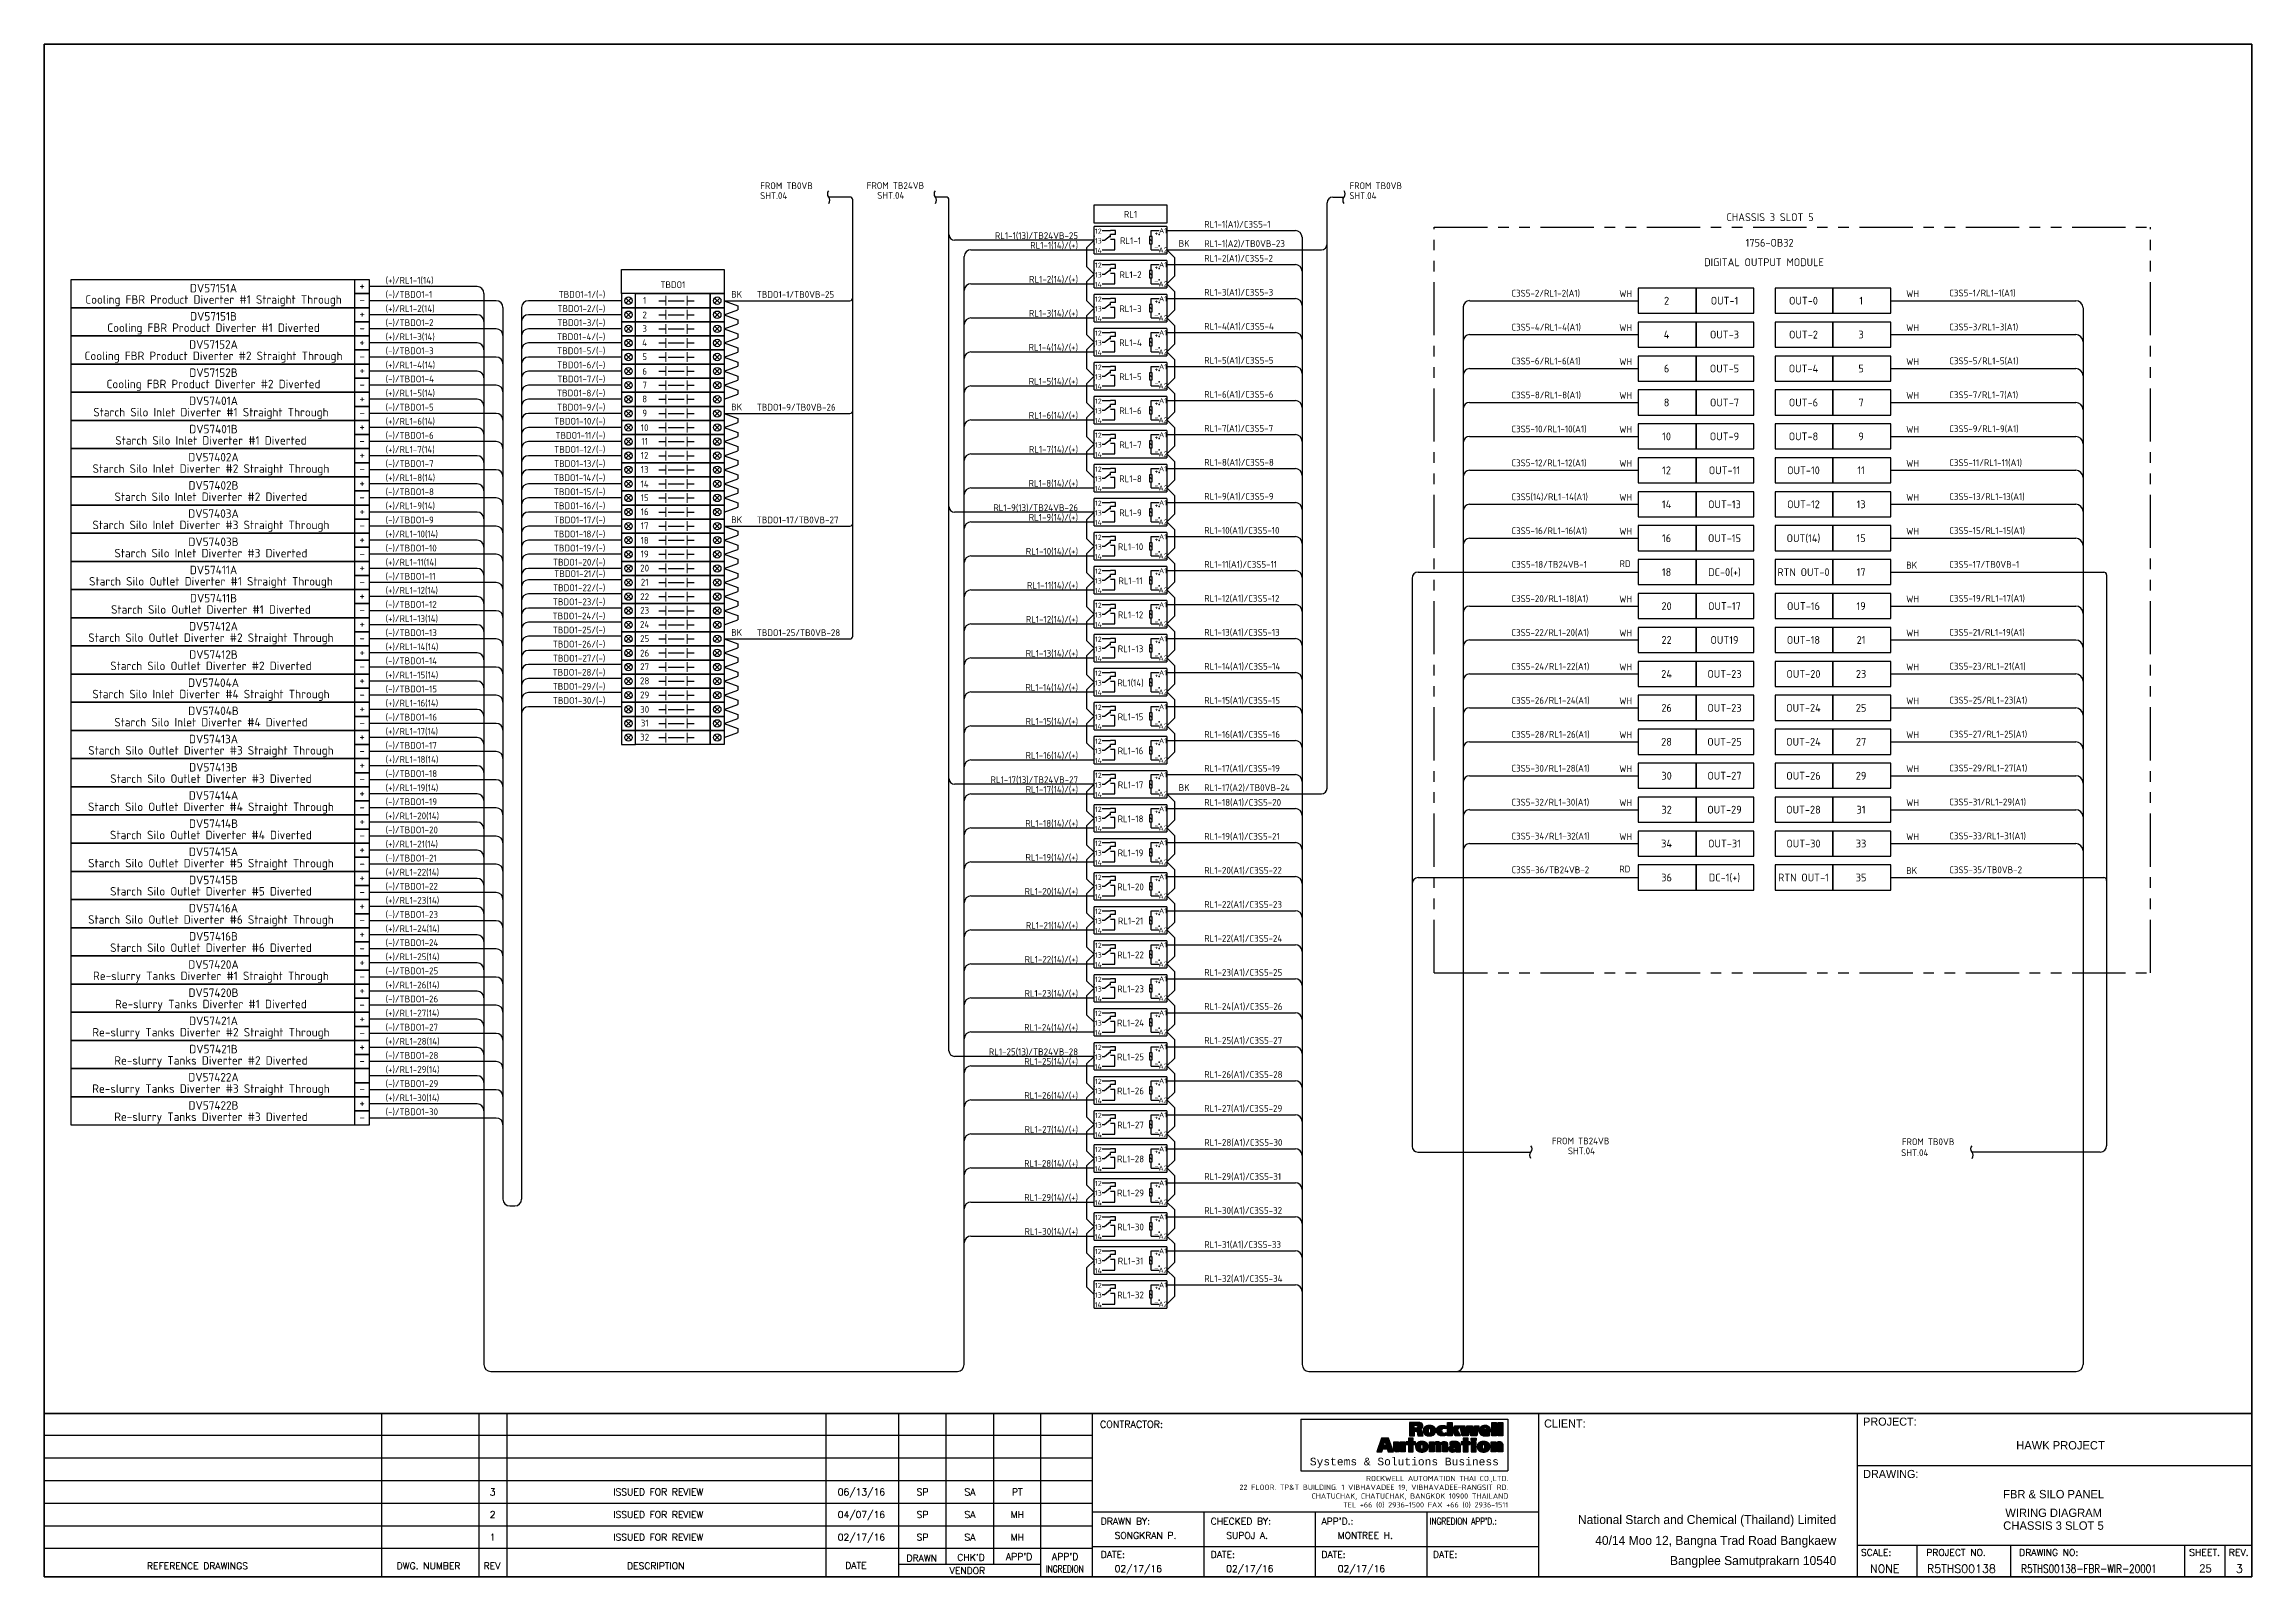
# Model space of a CAD drawing. Header units: inches. Extents: x 579627 to 667544, y 458630 to 507164.
# Drawn here: x 632609 to 636502, y 489908 to 492612 of the extents above; entities that cross this region are included whole.
import ezdxf
from ezdxf.enums import TextEntityAlignment as Align

# ---------------------------------------------------------------- set-up
doc = ezdxf.new("R2010")
doc.units = ezdxf.units.IN
doc.header["$MEASUREMENT"] = 0
doc.linetypes.add('PHANTOM2', pattern=[1.25, 0.625, -0.125, 0.125, -0.125, 0.125, -0.125])
for name, color, linetype in [('ASHADE', 7, 'Continuous'), ('GT_1', 9, 'Continuous'), ('HELPPOINT', 7, 'Continuous'), ('IE-EQUIP', 253, 'Continuous'), ('MEMBER', 7, 'Continuous'), ('power', 7, 'Continuous'), ('RA_LOGO', 2, 'Continuous'), ('TITLE_BOX', 7, 'Continuous')]:
    doc.layers.add(name, color=color, linetype=linetype)
doc.styles.add('BOLD', font='monos.ttf')
doc.styles.add('HTX11', font='O8111901')
doc.styles.add('ISO3098B', font='ISO3098B.shx')
doc.styles.add('ROMANS', font='romans.shx', dxfattribs={"width": 0.85, "height": 25})
doc.styles.add('T1', font='browa.ttf', dxfattribs={"height": 1000})

msp = doc.modelspace()

# ---------------------------------------------------------------- texts
at = {"color": 0, "style": 'ISO3098B'}
for s, p in [('SHT.04', (633871.7, 492338.6)), ('FROM TB0VB', (633871.9, 492356)), ('SHT.04', (634910.8, 492338.6)), ('FROM TB0VB', (634911, 492356)), ('BK', (634609.8, 492254.2)), ('RL1-1(A2)/TB0VB-23', (634654.9, 492254)), ('(-)/TBDO1-1', (633211.2, 492164.2)), ('BK', (633820.6, 492164.5)), ('TBDO1-1/TB0VB-25', (633865.6, 492164.2)), ('(-)/TBDO1-2', (633211.2, 492114.5)), ('(-)/TBDO1-3', (633211.2, 492064.8)), ('(-)/TBDO1-4', (633211.2, 492015)), ('(-)/TBDO1-5', (633211.2, 491965.3)), ('BK', (633820.6, 491965.6)), ('TBDO1-9/TB0VB-26', (633865.6, 491965.3)), ('(-)/TBDO1-6', (633211.2, 491915.6)), ('(-)/TBDO1-7', (633211.2, 491865.9)), ('(-)/TBDO1-8', (633211.2, 491816.1)), ('(-)/TBDO1-9', (633211.2, 491766.4)), ('BK', (633820.6, 491766.7)), ('TBDO1-17/TB0VB-27', (633865.6, 491766.4)), ('(-)/TBDO1-10', (633211.2, 491716.7)), ('BK', (635892.8, 491686.6)), ('C3S5-17/TB0VB-1', (635968.7, 491687.9)), ('(-)/TBDO1-11', (633211.2, 491667)), ('(-)/TBDO1-12', (633211.2, 491617.3)), ('(-)/TBDO1-13', (633211.2, 491567.5)), ('BK', (633820.6, 491567.8)), ('TBDO1-25/TB0VB-28', (633865.6, 491567.5)), ('(-)/TBDO1-14', (633211.2, 491517.8)), ('(-)/TBDO1-15', (633211.2, 491468.1)), ('(-)/TBDO1-16', (633211.2, 491418.4)), ('(-)/TBDO1-17', (633211.2, 491368.6)), ('(-)/TBDO1-18', (633211.2, 491318.9)), ('BK', (634609.8, 491294.2)), ('RL1-17(A2)/TB0VB-24', (634654.9, 491294)), ('(-)/TBDO1-19', (633211.2, 491269.2)), ('(-)/TBDO1-20', (633211.2, 491219.5)), ('(-)/TBDO1-21', (633211.2, 491169.7)), ('BK', (635892.8, 491147.8)), ('C3S5-35/TB0VB-2', (635968.7, 491149.1)), ('(-)/TBDO1-22', (633211.2, 491120)), ('(-)/TBDO1-23', (633211.2, 491070.3)), ('(-)/TBDO1-24', (633211.2, 491020.6)), ('(-)/TBDO1-25', (633211.2, 490970.8)), ('(-)/TBDO1-26', (633211.2, 490921.1)), ('(-)/TBDO1-27', (633211.2, 490871.4)), ('(-)/TBDO1-28', (633211.2, 490821.7)), ('(-)/TBDO1-29', (633211.2, 490772)), ('(-)/TBDO1-30', (633211.2, 490722.2)), ('FROM TB0VB', (635885.1, 490669.3)), ('SHT.04', (635884, 490650))]:
    msp.add_text(s, height=12, dxfattribs=at).set_placement(p)
at = {"color": 1, "style": 'ISO3098B'}
for s, p in [('FROM TB24VB', (634059.7, 492356.4)), ('SHT.04', (634078.2, 492338.9)), ('C3S5-18/TB24VB-1', (635196.8, 491687.9)), ('RD', (635387.2, 491689.2)), ('C3S5-36/TB24VB-2', (635196.8, 491149.1)), ('RD', (635386.8, 491150.4)), ('FROM TB24VB', (635268.1, 490670.7)), ('SHT.04', (635296.2, 490653.2))]:
    msp.add_text(s, height=12, dxfattribs=at).set_placement(p)
at = {"color": 2, "style": 'ISO3098B'}
msp.add_text('RL1', height=12, dxfattribs=at).set_placement((634524.9, 492311.6), align=Align.MIDDLE_CENTER)
for s, p in [('CHASSIS 3 SLOT 5', (635652.6, 492306.6)), ('DIGITAL OUTPUT MODULE', (635642, 492227)), ('1756-OB32', (635651.9, 492261.4)), ('2', (635470.2, 492159.2)), ('OUT-1', (635572.3, 492159.2)), ('OUT-0', (635711.6, 492159.2)), ('1', (635813.2, 492159.2)), ('4', (635470.2, 492099.4)), ('OUT-3', (635572.3, 492099.4)), ('OUT-2', (635711.6, 492099.4)), ('3', (635813.2, 492099.4)), ('6', (635470.2, 492039.5)), ('OUT-5', (635572.3, 492039.5)), ('OUT-4', (635711.6, 492039.5)), ('5', (635813.2, 492039.5)), ('8', (635470.2, 491979.6)), ('OUT-7', (635572.3, 491979.6)), ('OUT-6', (635711.6, 491979.6)), ('7', (635813.2, 491979.6)), ('10', (635470.2, 491919.8)), ('OUT-9', (635572.3, 491919.8)), ('OUT-8', (635711.6, 491919.8)), ('9', (635813.2, 491919.8)), ('12', (635470.2, 491859.9)), ('OUT-11', (635572.3, 491859.9)), ('OUT-10', (635711.6, 491859.9)), ('11', (635813.2, 491859.9)), ('14', (635470.2, 491800)), ('OUT-13', (635572.3, 491800)), ('OUT-12', (635711.6, 491800)), ('13', (635813.2, 491800)), ('16', (635470.2, 491740.2)), ('OUT-15', (635572.3, 491740.2)), ('OUT(14)', (635711.6, 491740.2)), ('15', (635813.2, 491740.2)), ('18', (635470.2, 491680.3)), ('DC-0(+)', (635572.3, 491680.3)), ('RTN OUT-0', (635711.6, 491680.3)), ('17', (635813.2, 491680.3)), ('20', (635470.2, 491620.4)), ('OUT-17', (635572.3, 491620.4)), ('OUT-16', (635711.6, 491620.4)), ('19', (635813.2, 491620.4)), ('22', (635470.2, 491560.6)), ('OUT19', (635572.3, 491560.6)), ('OUT-18', (635711.6, 491560.6)), ('21', (635813.2, 491560.6)), ('24', (635470.2, 491500.7)), ('OUT-23', (635572.3, 491500.7)), ('OUT-20', (635711.6, 491500.7)), ('23', (635813.2, 491500.7)), ('26', (635470.2, 491440.8)), ('OUT-23', (635572.3, 491440.8)), ('OUT-24', (635711.6, 491440.8)), ('25', (635813.2, 491440.8)), ('28', (635470.2, 491381)), ('OUT-25', (635572.3, 491381)), ('OUT-24', (635711.6, 491381)), ('27', (635813.2, 491381)), ('30', (635470.2, 491321.1)), ('OUT-27', (635572.3, 491321.1)), ('OUT-26', (635711.6, 491321.1)), ('29', (635813.2, 491321.1)), ('32', (635470.2, 491261.2)), ('OUT-29', (635572.3, 491261.2)), ('OUT-28', (635711.6, 491261.2)), ('31', (635813.2, 491261.2)), ('34', (635470.2, 491201.4)), ('OUT-31', (635572.3, 491201.4)), ('OUT-30', (635711.6, 491201.4)), ('33', (635813.2, 491201.4)), ('36', (635470.2, 491141.5)), ('DC-1(+)', (635572.3, 491141.5)), ('RTN OUT-1', (635711.6, 491141.5)), ('35', (635813.2, 491141.5))]:
    msp.add_text(s, height=13.8, dxfattribs=at).set_placement(p, align=Align.MIDDLE)
at = {"color": 1, "style": 'ISO3098B'}
for s, p in [('RL1-1(13)/TB24VB-25', (634432.4, 492268)), ('RL1-9(13)/TB24VB-26', (634432.4, 491788)), ('RL1-17(13)/TB24VB-27', (634432.4, 491308)), ('RL1-25(13)/TB24VB-28', (634432.4, 490828))]:
    msp.add_text(s, height=12, dxfattribs=at).set_placement(p, align=Align.RIGHT)
at = {"color": 0, "style": 'ISO3098B'}
for s, p in [('RL1-1', (634524.9, 492265)), ('RL1-2', (634524.9, 492205)), ('RL1-3', (634524.9, 492145)), ('RL1-4', (634524.9, 492085)), ('RL1-5', (634524.9, 492025)), ('RL1-6', (634524.9, 491965)), ('RL1-7', (634524.9, 491905)), ('RL1-8', (634524.9, 491845)), ('RL1-9', (634524.9, 491785)), ('RL1-10', (634524.9, 491725)), ('RL1-11', (634524.9, 491665)), ('RL1-12', (634524.9, 491605)), ('RL1-13', (634524.9, 491545)), ('RL1(14)', (634524.9, 491485)), ('RL1-15', (634524.9, 491425)), ('RL1-16', (634524.9, 491365)), ('RL1-17', (634524.9, 491305)), ('RL1-18', (634524.9, 491245)), ('RL1-19', (634524.9, 491185)), ('RL1-20', (634524.9, 491125)), ('RL1-21', (634524.9, 491065)), ('RL1-22', (634524.9, 491005)), ('RL1-23', (634524.9, 490945)), ('RL1-24', (634524.9, 490885)), ('RL1-25', (634524.9, 490825)), ('RL1-26', (634524.9, 490765)), ('RL1-27', (634524.9, 490705)), ('RL1-28', (634524.9, 490645)), ('RL1-29', (634524.9, 490585)), ('RL1-30', (634524.9, 490525)), ('RL1-31', (634524.9, 490465)), ('RL1-32', (634524.9, 490405))]:
    msp.add_text(s, height=12, dxfattribs=at).set_placement(p, align=Align.MIDDLE_CENTER)
at = {"color": 4, "style": 'ISO3098B'}
for s, p in [('RL1-1(A1)/C3S5-1', (634654.9, 492288)), ('RL1-2(A1)/C3S5-2', (634654.9, 492228)), ('(+)/RL1-1(14)', (633211.2, 492189.1)), ('(+)/RL1-2(14)', (633211.2, 492139.3)), ('RL1-3(A1)/C3S5-3', (634654.9, 492168)), ('C3S5-2/RL1-2(A1)', (635196.5, 492166.4)), ('WH', (635386.8, 492165.6)), ('WH', (635892.8, 492165.6)), ('C3S5-1/RL1-1(A1)', (635968.7, 492166.8)), ('RL1-4(A1)/C3S5-4', (634654.9, 492108)), ('C3S5-4/RL1-4(A1)', (635196.5, 492106.5)), ('WH', (635386.8, 492105.7)), ('WH', (635892.8, 492105.7)), ('C3S5-3/RL1-3(A1)', (635968.7, 492106.9)), ('(+)/RL1-3(14)', (633211.2, 492089.6)), ('(+)/RL1-4(14)', (633211.2, 492039.9)), ('RL1-5(A1)/C3S5-5', (634654.9, 492048)), ('C3S5-6/RL1-6(A1)', (635196.5, 492046.7)), ('WH', (635386.8, 492045.8)), ('WH', (635892.8, 492045.8)), ('C3S5-5/RL1-5(A1)', (635968.7, 492047.1)), ('(+)/RL1-5(14)', (633211.2, 491990.2)), ('RL1-6(A1)/C3S5-6', (634654.9, 491988)), ('C3S5-8/RL1-8(A1)', (635196.5, 491986.8)), ('WH', (635386.8, 491986)), ('WH', (635892.8, 491986)), ('C3S5-7/RL1-7(A1)', (635968.7, 491987.2)), ('(+)/RL1-6(14)', (633211.2, 491940.5)), ('RL1-7(A1)/C3S5-7', (634654.9, 491928)), ('C3S5-10/RL1-10(A1)', (635196.5, 491926.9)), ('WH', (635386.8, 491926.1)), ('WH', (635892.8, 491926.1)), ('C3S5-9/RL1-9(A1)', (635968.7, 491927.3)), ('(+)/RL1-7(14)', (633211.2, 491890.7)), ('RL1-8(A1)/C3S5-8', (634654.9, 491868)), ('C3S5-12/RL1-12(A1)', (635196.5, 491867.1)), ('C3S5-11/RL1-11(A1)', (635968.7, 491867.5)), ('(+)/RL1-8(14)', (633211.2, 491841)), ('WH', (635386.8, 491866.2)), ('WH', (635892.8, 491866.2)), ('(+)/RL1-9(14)', (633211.2, 491791.3)), ('RL1-9(A1)/C3S5-9', (634654.9, 491808)), ('C3S5(14)/RL1-14(A1)', (635196.5, 491807.2)), ('WH', (635386.8, 491806.4)), ('WH', (635892.8, 491806.4)), ('C3S5-13/RL1-13(A1)', (635968.7, 491807.6)), ('(+)/RL1-10(14)', (633211.2, 491741.6)), ('RL1-10(A1)/C3S5-10', (634654.9, 491748)), ('C3S5-16/RL1-16(A1)', (635196.5, 491747.3)), ('WH', (635386.8, 491746.5)), ('WH', (635892.8, 491746.5)), ('C3S5-15/RL1-15(A1)', (635968.7, 491747.7)), ('(+)/RL1-11(14)', (633211.2, 491691.8)), ('RL1-11(A1)/C3S5-11', (634654.9, 491688)), ('(+)/RL1-12(14)', (633211.2, 491642.1)), ('RL1-12(A1)/C3S5-12', (634654.9, 491628)), ('C3S5-20/RL1-18(A1)', (635196.5, 491627.6)), ('WH', (635386.8, 491626.8)), ('WH', (635892.8, 491626.8)), ('C3S5-19/RL1-17(A1)', (635968.7, 491628)), ('(+)/RL1-13(14)', (633211.2, 491592.4)), ('RL1-13(A1)/C3S5-13', (634654.9, 491568)), ('C3S5-22/RL1-20(A1)', (635196.5, 491567.7)), ('WH', (635386.8, 491566.9)), ('WH', (635892.8, 491566.9)), ('C3S5-21/RL1-19(A1)', (635968.7, 491568.1)), ('(+)/RL1-14(14)', (633211.2, 491542.7)), ('(+)/RL1-15(14)', (633211.2, 491492.9)), ('RL1-14(A1)/C3S5-14', (634654.9, 491508)), ('C3S5-24/RL1-22(A1)', (635196.5, 491507.9)), ('WH', (635386.8, 491507)), ('WH', (635892.8, 491507)), ('C3S5-23/RL1-21(A1)', (635968.7, 491508.3)), ('(+)/RL1-16(14)', (633211.2, 491443.2)), ('RL1-15(A1)/C3S5-15', (634654.9, 491448)), ('C3S5-26/RL1-24(A1)', (635196.5, 491448)), ('WH', (635386.8, 491447.2)), ('WH', (635892.8, 491447.2)), ('C3S5-25/RL1-23(A1)', (635968.7, 491448.4)), ('(+)/RL1-17(14)', (633211.2, 491393.5)), ('RL1-16(A1)/C3S5-16', (634654.9, 491388)), ('C3S5-28/RL1-26(A1)', (635196.5, 491388.1)), ('WH', (635386.8, 491387.3)), ('WH', (635892.8, 491387.3)), ('C3S5-27/RL1-25(A1)', (635968.7, 491388.5)), ('(+)/RL1-18(14)', (633211.2, 491343.8)), ('RL1-17(A1)/C3S5-19', (634654.9, 491328)), ('C3S5-30/RL1-28(A1)', (635196.5, 491328.3)), ('WH', (635386.8, 491327.4)), ('WH', (635892.8, 491327.4)), ('C3S5-29/RL1-27(A1)', (635968.7, 491328.7)), ('(+)/RL1-19(14)', (633211.2, 491294)), ('(+)/RL1-20(14)', (633211.2, 491244.3)), ('RL1-18(A1)/C3S5-20', (634654.9, 491268)), ('C3S5-32/RL1-30(A1)', (635196.5, 491268.4)), ('WH', (635386.8, 491267.6)), ('WH', (635892.8, 491267.6)), ('C3S5-31/RL1-29(A1)', (635968.7, 491268.8)), ('RL1-19(A1)/C3S5-21', (634654.9, 491208)), ('C3S5-34/RL1-32(A1)', (635196.5, 491208.5)), ('WH', (635386.8, 491207.7)), ('WH', (635892.8, 491207.7)), ('C3S5-33/RL1-31(A1)', (635968.7, 491208.9)), ('(+)/RL1-21(14)', (633211.2, 491194.6)), ('(+)/RL1-22(14)', (633211.2, 491144.9)), ('RL1-20(A1)/C3S5-22', (634654.9, 491148)), ('(+)/RL1-23(14)', (633211.2, 491095.2)), ('RL1-22(A1)/C3S5-23', (634654.9, 491088)), ('(+)/RL1-24(14)', (633211.2, 491045.4)), ('RL1-22(A1)/C3S5-24', (634654.9, 491028)), ('(+)/RL1-25(14)', (633211.2, 490995.7)), ('(+)/RL1-26(14)', (633211.2, 490946)), ('RL1-23(A1)/C3S5-25', (634654.9, 490968)), ('(+)/RL1-27(14)', (633211.2, 490896.3)), ('RL1-24(A1)/C3S5-26', (634654.9, 490908)), ('(+)/RL1-28(14)', (633211.2, 490846.5)), ('RL1-25(A1)/C3S5-27', (634654.9, 490848)), ('(+)/RL1-29(14)', (633211.2, 490796.8)), ('RL1-26(A1)/C3S5-28', (634654.9, 490788)), ('(+)/RL1-30(14)', (633211.2, 490747.1)), ('RL1-27(A1)/C3S5-29', (634654.9, 490728)), ('RL1-28(A1)/C3S5-30', (634654.9, 490668)), ('RL1-29(A1)/C3S5-31', (634654.9, 490608)), ('RL1-30(A1)/C3S5-32', (634654.9, 490548)), ('RL1-31(A1)/C3S5-33', (634654.9, 490488)), ('RL1-32(A1)/C3S5-34', (634654.9, 490428))]:
    msp.add_text(s, height=12, dxfattribs=at).set_placement(p)
for s, p in [('RL1-1(14)/(+)', (634432.4, 492251)), ('RL1-2(14)/(+)', (634432.4, 492191)), ('RL1-3(14)/(+)', (634432.4, 492131)), ('RL1-4(14)/(+)', (634432.4, 492071)), ('RL1-5(14)/(+)', (634432.4, 492011)), ('RL1-6(14)/(+)', (634432.4, 491951)), ('RL1-7(14)/(+)', (634432.4, 491891)), ('RL1-8(14)/(+)', (634432.4, 491831)), ('RL1-9(14)/(+)', (634432.4, 491771)), ('RL1-10(14)/(+)', (634432.4, 491711)), ('RL1-11(14)/(+)', (634432.4, 491651)), ('RL1-12(14)/(+)', (634432.4, 491591)), ('RL1-13(14)/(+)', (634432.4, 491531)), ('RL1-14(14)/(+)', (634432.4, 491471)), ('RL1-15(14)/(+)', (634432.4, 491411)), ('RL1-16(14)/(+)', (634432.4, 491351)), ('RL1-17(14)/(+)', (634432.4, 491291)), ('RL1-18(14)/(+)', (634432.4, 491231)), ('RL1-19(14)/(+)', (634432.4, 491171)), ('RL1-20(14)/(+)', (634432.4, 491111)), ('RL1-21(14)/(+)', (634432.4, 491051)), ('RL1-22(14)/(+)', (634432.4, 490991)), ('RL1-23(14)/(+)', (634432.4, 490931)), ('RL1-24(14)/(+)', (634432.4, 490871)), ('RL1-25(14)/(+)', (634432.4, 490811)), ('RL1-26(14)/(+)', (634432.4, 490751)), ('RL1-27(14)/(+)', (634432.4, 490691)), ('RL1-28(14)/(+)', (634432.4, 490631)), ('RL1-29(14)/(+)', (634432.4, 490571)), ('RL1-30(14)/(+)', (634432.4, 490511))]:
    msp.add_text(s, height=12, dxfattribs=at).set_placement(p, align=Align.RIGHT)
for s, height, p in [('TBDO1', 12, (633717.8, 492187.4)), ('Cooling FBR Product Diverter #1 Straight Through', 15, (632907.7, 492161.3)), ('DV57151A', 15, (632907.7, 492181.3)), ('Cooling FBR Product Diverter #1 Diverted', 15, (632907.7, 492111.6)), ('DV57151B', 15, (632907.7, 492131.6)), ('DV57152A', 15, (632907.7, 492081.9)), ('Cooling FBR Product Diverter #2 Straight Through', 15, (632907.7, 492061.9)), ('DV57152B', 15, (632907.7, 492032.2)), ('Cooling FBR Product Diverter #2 Diverted', 15, (632907.7, 492012.2)), ('Starch Silo Inlet Diverter #1 Straight Through ', 15, (632907.7, 491962.5)), ('DV57401A', 15, (632907.7, 491982.5)), ('Starch Silo Inlet Diverter #1 Diverted ', 15, (632907.7, 491912.7)), ('DV57401B', 15, (632907.7, 491932.7)), ('DV57402A', 15, (632907.7, 491883)), ('Starch Silo Inlet Diverter #2 Straight Through ', 15, (632907.7, 491863)), ('DV57402B', 15, (632907.7, 491833.3)), ('Starch Silo Inlet Diverter #2 Diverted ', 15, (632907.7, 491813.3)), ('Starch Silo Inlet Diverter #3 Straight Through ', 15, (632907.7, 491763.6)), ('DV57403A', 15, (632907.7, 491783.6)), ('DV57403B', 15, (632907.7, 491733.8)), ('Starch Silo Inlet Diverter #3 Diverted ', 15, (632907.7, 491713.8)), ('DV57411A', 15, (632907.7, 491684.1)), ('Starch Silo Outlet Diverter #1 Straight Through ', 15, (632907.7, 491664.1)), ('Starch Silo Outlet Diverter #1 Diverted ', 15, (632907.7, 491614.4)), ('DV57411B', 15, (632907.7, 491634.4)), ('Starch Silo Outlet Diverter #2 Straight Through ', 15, (632907.7, 491564.7)), ('DV57412A', 15, (632907.7, 491584.7)), ('DV57412B', 15, (632907.7, 491534.9)), ('Starch Silo Outlet Diverter #2 Diverted ', 15, (632907.7, 491514.9)), ('DV57404A', 15, (632907.7, 491485.2)), ('Starch Silo Inlet Diverter #4 Straight Through ', 15, (632907.7, 491465.2)), ('Starch Silo Inlet Diverter #4 Diverted ', 15, (632907.7, 491415.5)), ('DV57404B', 15, (632907.7, 491435.5)), ('DV57413A', 15, (632907.7, 491385.8)), ('Starch Silo Outlet Diverter #3 Straight Through ', 15, (632907.7, 491365.8)), ('DV57413B', 15, (632907.7, 491336)), ('Starch Silo Outlet Diverter #3 Diverted ', 15, (632907.7, 491316)), ('Starch Silo Outlet Diverter #4 Straight Through ', 15, (632907.7, 491266.3)), ('DV57414A', 15, (632907.7, 491286.3)), ('Starch Silo Outlet Diverter #4 Diverted ', 15, (632907.7, 491216.6)), ('DV57414B', 15, (632907.7, 491236.6)), ('DV57415A', 15, (632907.7, 491186.9)), ('Starch Silo Outlet Diverter #5 Straight Through ', 15, (632907.7, 491166.9)), ('DV57415B', 15, (632907.7, 491137.2)), ('Starch Silo Outlet Diverter #5 Diverted ', 15, (632907.7, 491117.2)), ('Starch Silo Outlet Diverter #6 Straight Through ', 15, (632907.7, 491067.4)), ('DV57416A', 15, (632907.7, 491087.4)), ('Starch Silo Outlet Diverter #6 Diverted ', 15, (632907.7, 491017.7)), ('DV57416B', 15, (632907.7, 491037.7)), ('DV57420A', 15, (632907.7, 490988)), ('Re-slurry Tanks Diverter #1 Straight Through ', 15, (632907.7, 490968)), ('DV57420B', 15, (632907.7, 490938.3)), ('Re-slurry Tanks Diverter #1 Diverted ', 15, (632907.7, 490918.3)), ('Re-slurry Tanks Diverter #2 Straight Through ', 15, (632907.7, 490868.5)), ('DV57421A', 15, (632907.7, 490888.5)), ('DV57421B', 15, (632907.7, 490838.8)), ('Re-slurry Tanks Diverter #2 Diverted ', 15, (632907.7, 490818.8)), ('DV57422A', 15, (632907.7, 490789.1)), ('Re-slurry Tanks Diverter #3 Straight Through ', 15, (632907.7, 490769.1)), ('Re-slurry Tanks Diverter #3 Diverted ', 15, (632907.7, 490719.4)), ('DV57422B', 15, (632907.7, 490739.4))]:
    msp.add_text(s, height=height, dxfattribs=at).set_placement(p, align=Align.MIDDLE_CENTER)
at = {"color": 0, "style": 'ISO3098B'}
for s, p in [('TBDO1-2/(-)', (633598.6, 492139.3)), ('TBDO1-1/(-)', (633598.6, 492164.2)), ('TBDO1-3/(-)', (633598.6, 492114.5)), ('TBDO1-4/(-)', (633598.6, 492089.6)), ('TBDO1-5/(-)', (633598.6, 492064.8)), ('TBDO1-6/(-)', (633598.6, 492039.9)), ('TBDO1-8/(-)', (633598.6, 491990.2)), ('TBDO1-7/(-)', (633598.6, 492015)), ('TBDO1-9/(-)', (633598.6, 491965.3)), ('TBDO1-10/(-)', (633598.6, 491940.5)), ('TBDO1-11/(-)', (633598.6, 491915.6)), ('TBDO1-12/(-)', (633598.6, 491890.7)), ('TBDO1-14/(-)', (633598.6, 491841)), ('TBDO1-13/(-)', (633598.6, 491865.9)), ('TBDO1-15/(-)', (633598.6, 491816.1)), ('TBDO1-16/(-)', (633598.6, 491791.3)), ('TBDO1-17/(-)', (633598.6, 491766.4)), ('TBDO1-18/(-)', (633598.6, 491741.6)), ('TBDO1-19/(-)', (633598.6, 491716.7)), ('TBDO1-20/(-)', (633598.6, 491691.8)), ('TBDO1-22/(-)', (633598.6, 491646.7)), ('TBDO1-21/(-)', (633598.6, 491671.6)), ('TBDO1-24/(-)', (633598.6, 491597)), ('TBDO1-23/(-)', (633598.6, 491621.9)), ('TBDO1-25/(-)', (633598.6, 491572.2)), ('TBDO1-26/(-)', (633598.6, 491547.3)), ('TBDO1-27/(-)', (633598.6, 491522.4)), ('TBDO1-28/(-)', (633598.6, 491497.6)), ('TBDO1-29/(-)', (633598.6, 491472.7)), ('TBDO1-30/(-)', (633598.6, 491447.8))]:
    msp.add_text(s, height=12, dxfattribs=at).set_placement(p, align=Align.RIGHT)
at = {"layer": 'power', "color": 1, "style": 'ISO3098B'}
for p in [(633169.7, 492185.7), (633169.7, 492136), (633169.7, 492086.3), (633169.7, 492036.6), (633169.7, 491986.8), (633169.7, 491937.1), (633169.7, 491887.4), (633169.7, 491837.7), (633169.7, 491788), (633169.7, 491738.2), (633169.7, 491688.5), (633169.7, 491638.8), (633169.7, 491589.1), (633169.7, 491539.3), (633169.7, 491489.6), (633169.7, 491439.9), (633169.7, 491390.2), (633169.7, 491340.4), (633169.7, 491290.7), (633169.7, 491241), (633169.7, 491191.3), (633169.7, 491141.5), (633169.7, 491091.8), (633169.7, 491042.1), (633169.7, 490992.4), (633169.7, 490942.7), (633169.7, 490892.9), (633169.7, 490843.2), (633169.7, 490743.8)]:
    msp.add_text('+', height=15, dxfattribs=at).set_placement(p, align=Align.MIDDLE_CENTER)
at = {"layer": 'power', "color": 0, "style": 'ISO3098B'}
for s, height, p in [('-', 15, (633169.7, 492160.9)), ('1', 12, (633668, 492159.8)), ('3', 12, (633668, 492110.1)), ('2', 12, (633668, 492134.1)), ('-', 15, (633169.7, 492111.2)), ('4', 12, (633668, 492085.2)), ('-', 15, (633169.7, 492061.5)), ('5', 12, (633668, 492060.4)), ('6', 12, (633668, 492034.7)), ('-', 15, (633169.7, 492011.8)), ('7', 12, (633668, 492010.6)), ('-', 15, (633169.7, 491962)), ('9', 12, (633668, 491960.9)), ('8', 12, (633668, 491985.8)), ('10', 12.02, (633668, 491935.2)), ('-', 15, (633169.7, 491912.3)), ('12', 12.02, (633668, 491886.3)), ('11', 12.02, (633668, 491911.2)), ('-', 15, (633169.7, 491862.6)), ('14', 12.02, (633668, 491835.8)), ('13', 12.02, (633668, 491861.5)), ('-', 15, (633169.7, 491812.9)), ('15', 12.02, (633668, 491811.7)), ('16', 12.02, (633668, 491786.9)), ('17', 12.02, (633668, 491762)), ('-', 15, (633169.7, 491763.1)), ('18', 12.02, (633668, 491736.3)), ('-', 15, (633169.7, 491713.4)), ('20', 12.02, (633668, 491687.4)), ('19', 12.02, (633668, 491712.3)), ('-', 15, (633169.7, 491663.7)), ('21', 12.02, (633668, 491662.6)), ('-', 15, (633169.7, 491614)), ('23', 12.02, (633668, 491612.8)), ('22', 12.02, (633668, 491636.9)), ('24', 12.02, (633668, 491588)), ('25', 12.02, (633668, 491563.1)), ('-', 15, (633169.7, 491564.2)), ('26', 12.02, (633668, 491537.4)), ('-', 15, (633169.7, 491514.5)), ('28', 12.02, (633668, 491488.5)), ('27', 12.02, (633668, 491513.4)), ('-', 15, (633169.7, 491464.8)), ('29', 12.02, (633668, 491463.7)), ('-', 15, (633169.7, 491415.1)), ('30', 12.02, (633668, 491438)), ('31', 12.02, (633668, 491414)), ('32', 12.02, (633668, 491389.1)), ('-', 15, (633169.7, 491365.3)), ('-', 15, (633169.7, 491315.6)), ('-', 15, (633169.7, 491265.9)), ('-', 15, (633169.7, 491216.2)), ('-', 15, (633169.7, 491166.5)), ('-', 15, (633169.7, 491116.7)), ('-', 15, (633169.7, 491067)), ('-', 15, (633169.7, 491017.3)), ('-', 15, (633169.7, 490967.6)), ('-', 15, (633169.7, 490917.8)), ('-', 15, (633169.7, 490868.1)), ('-', 15, (633169.7, 490818.4)), ('-', 15, (633169.7, 490768.7)), ('-', 15, (633169.7, 490718.9))]:
    msp.add_text(s, height=height, dxfattribs=at).set_placement(p, align=Align.MIDDLE_CENTER)

# ---------------------------------------------------------------- blocks, each defined once
blk = doc.blocks.new('RA_LOGO1')
at = {"layer": 'RA_LOGO', "linetype": 'Continuous'}
h = blk.add_hatch(color=1, dxfattribs=at)
h.paths.add_polyline_path([(0.987, 0.539), (1.017, 0.539), (1.033, 0.538), (1.046, 0.533), (1.055, 0.521), (1.061, 0.505), (1.065, 0.484), (1.068, 0.461), (1.071, 0.439), (1.074, 0.42), (1.213, 0.42), (1.207, 0.439), (1.203, 0.46), (1.199, 0.482), (1.195, 0.504), (1.189, 0.526), (1.18, 0.545), (1.166, 0.562), (1.147, 0.575), (1.12, 0.583), (1.142, 0.59), (1.16, 0.598), (1.175, 0.609), (1.188, 0.621), (1.197, 0.637), (1.203, 0.655), (1.205, 0.677), (1.204, 0.694), (1.2, 0.709), (1.194, 0.723), (1.185, 0.734), (1.175, 0.744), (1.162, 0.752), (1.147, 0.759), (1.131, 0.763), (1.112, 0.767), (1.092, 0.769), (1.07, 0.77), (0.853, 0.77), (0.853, 0.42), (0.987, 0.42)])
h.paths.add_polyline_path([(0.981, 0.617), (0.981, 0.692), (1.018, 0.692), (1.044, 0.689), (1.063, 0.679), (1.071, 0.656), (1.066, 0.635), (1.054, 0.623), (1.036, 0.618), (1.016, 0.617)], flags=16)
h = blk.add_hatch(color=1, dxfattribs=at)
h.paths.add_polyline_path([(1.3, 0.676), (1.285, 0.67), (1.271, 0.663), (1.258, 0.654), (1.247, 0.644), (1.238, 0.633), (1.23, 0.62), (1.225, 0.606), (1.22, 0.591), (1.218, 0.574), (1.217, 0.556), (1.218, 0.538), (1.22, 0.522), (1.224, 0.506), (1.229, 0.492), (1.235, 0.479), (1.243, 0.467), (1.253, 0.456), (1.264, 0.447), (1.276, 0.438), (1.29, 0.431), (1.305, 0.425), (1.321, 0.421), (1.339, 0.417), (1.358, 0.415), (1.378, 0.415), (1.399, 0.415), (1.418, 0.417), (1.435, 0.421), (1.452, 0.425), (1.467, 0.431), (1.481, 0.438), (1.493, 0.447), (1.504, 0.456), (1.514, 0.467), (1.522, 0.479), (1.528, 0.492), (1.534, 0.506), (1.537, 0.522), (1.54, 0.538), (1.54, 0.556), (1.539, 0.574), (1.537, 0.591), (1.533, 0.606), (1.527, 0.62), (1.519, 0.633), (1.51, 0.644), (1.499, 0.654), (1.486, 0.663), (1.472, 0.67), (1.456, 0.676), (1.439, 0.681), (1.42, 0.684), (1.4, 0.686), (1.378, 0.687), (1.357, 0.686), (1.336, 0.684), (1.317, 0.681)])
h.paths.add_polyline_path([(1.36, 0.605), (1.378, 0.612), (1.396, 0.605), (1.404, 0.584), (1.406, 0.556), (1.405, 0.529), (1.401, 0.508), (1.393, 0.494), (1.378, 0.49), (1.364, 0.494), (1.356, 0.508), (1.352, 0.529), (1.351, 0.556), (1.353, 0.584)], flags=16)
for color, points in [(1, [(1.697, 0.575), (1.705, 0.591), (1.718, 0.603), (1.735, 0.61), (1.756, 0.612), (1.778, 0.61), (1.796, 0.606), (1.813, 0.599), (1.813, 0.676), (1.793, 0.681), (1.771, 0.684), (1.748, 0.686), (1.721, 0.687), (1.699, 0.686), (1.679, 0.684), (1.66, 0.681), (1.643, 0.676), (1.627, 0.67), (1.613, 0.663), (1.601, 0.654), (1.59, 0.644), (1.581, 0.633), (1.573, 0.62), (1.567, 0.606), (1.563, 0.591), (1.561, 0.574), (1.56, 0.556), (1.56, 0.538), (1.563, 0.522), (1.566, 0.506), (1.572, 0.492), (1.578, 0.479), (1.586, 0.467), (1.596, 0.456), (1.607, 0.447), (1.619, 0.438), (1.632, 0.431), (1.648, 0.425), (1.664, 0.421), (1.682, 0.417), (1.701, 0.415), (1.721, 0.415), (1.748, 0.415), (1.772, 0.418), (1.794, 0.422), (1.815, 0.428), (1.815, 0.505), (1.797, 0.496), (1.778, 0.491), (1.756, 0.49), (1.735, 0.492), (1.718, 0.5), (1.705, 0.514), (1.697, 0.531), (1.694, 0.554)]), (1, [(2.233, 0.42), (2.391, 0.42), (2.423, 0.598), (2.424, 0.598), (2.455, 0.42), (2.612, 0.42), (2.671, 0.681), (2.556, 0.681), (2.533, 0.511), (2.532, 0.511), (2.503, 0.681), (2.351, 0.681), (2.324, 0.511), (2.323, 0.511), (2.298, 0.681), (2.174, 0.681)]), (1, [(3.007, 0.42), (3.13, 0.42), (3.13, 0.769), (3.007, 0.769)]), (1, [(3.292, 0.769), (3.169, 0.769), (3.169, 0.42), (3.292, 0.42)]), (252, [(0.745, 0.265), (0.617, 0.265), (0.617, 0.112), (0.617, 0.096), (0.611, 0.082), (0.594, 0.076), (0.579, 0.082), (0.573, 0.096), (0.572, 0.112), (0.572, 0.265), (0.444, 0.265), (0.444, 0.081), (0.445, 0.062), (0.449, 0.046), (0.455, 0.031), (0.465, 0.018), (0.478, 0.008), (0.494, 0.001), (0.513, -0.004), (0.537, -0.006), (0.558, -0.004), (0.579, 0.001), (0.597, 0.011), (0.612, 0.026), (0.625, 0.047), (0.625, 0), (0.745, 0)]), (252, [(0.956, 0.191), (1.011, 0.191), (1.011, 0.265), (0.956, 0.265), (0.956, 0.355), (0.828, 0.355), (0.828, 0.265), (0.774, 0.265), (0.774, 0.191), (0.828, 0.191), (0.828, 0), (0.956, 0)]), (252, [(1.505, 0.153), (1.505, 0.169), (1.511, 0.183), (1.528, 0.189), (1.543, 0.183), (1.549, 0.169), (1.55, 0.153), (1.55, 0), (1.678, 0), (1.678, 0.153), (1.679, 0.169), (1.685, 0.183), (1.701, 0.189), (1.717, 0.183), (1.723, 0.169), (1.724, 0.153), (1.724, 0), (1.852, 0), (1.852, 0.159), (1.851, 0.173), (1.851, 0.187), (1.85, 0.202), (1.847, 0.215), (1.843, 0.228), (1.836, 0.24), (1.827, 0.25), (1.816, 0.259), (1.8, 0.265), (1.781, 0.269), (1.758, 0.271), (1.738, 0.269), (1.717, 0.264), (1.698, 0.255), (1.682, 0.242), (1.672, 0.225), (1.663, 0.242), (1.649, 0.255), (1.631, 0.264), (1.61, 0.269), (1.589, 0.271), (1.57, 0.27), (1.551, 0.266), (1.535, 0.259), (1.52, 0.249), (1.508, 0.236), (1.497, 0.217), (1.497, 0.265), (1.377, 0.265), (1.377, 0), (1.505, 0)]), (252, [(2.257, 0), (2.386, 0), (2.386, 0.191), (2.441, 0.191), (2.441, 0.265), (2.386, 0.265), (2.386, 0.355), (2.257, 0.355), (2.257, 0.265), (2.203, 0.265), (2.203, 0.191), (2.257, 0.191)]), (252, [(3.117, 0.153), (3.117, 0.169), (3.123, 0.183), (3.14, 0.189), (3.155, 0.183), (3.161, 0.169), (3.162, 0.153), (3.162, 0), (3.29, 0), (3.29, 0.184), (3.289, 0.203), (3.285, 0.219), (3.279, 0.234), (3.269, 0.247), (3.256, 0.257), (3.24, 0.265), (3.221, 0.269), (3.197, 0.271), (3.176, 0.269), (3.155, 0.263), (3.137, 0.253), (3.122, 0.239), (3.109, 0.217), (3.109, 0.265), (2.989, 0.265), (2.989, 0), (3.117, 0)])]:
    blk.add_hatch(color=color, dxfattribs=at).paths.add_polyline_path(points)
h = blk.add_hatch(color=1, dxfattribs=at)
h.paths.add_polyline_path([(1.973, 0.769), (1.847, 0.769), (1.847, 0.42), (1.973, 0.42), (1.973, 0.566)])
h.paths.add_polyline_path([(1.974, 0.566), (2.045, 0.42), (2.187, 0.42), (2.101, 0.566), (2.173, 0.681), (2.036, 0.681)])
h = blk.add_hatch(color=1, dxfattribs=at)
h.paths.add_polyline_path([(2.817, 0.415), (2.838, 0.415), (2.859, 0.415), (2.88, 0.416), (2.901, 0.418), (2.92, 0.421), (2.938, 0.425), (2.956, 0.43), (2.956, 0.497), (2.939, 0.49), (2.918, 0.485), (2.895, 0.482), (2.87, 0.481), (2.849, 0.482), (2.83, 0.485), (2.815, 0.493), (2.804, 0.504), (2.8, 0.521), (2.975, 0.521), (2.975, 0.536), (2.974, 0.555), (2.972, 0.572), (2.969, 0.589), (2.965, 0.605), (2.96, 0.619), (2.953, 0.632), (2.944, 0.645), (2.934, 0.655), (2.922, 0.665), (2.909, 0.673), (2.894, 0.679), (2.877, 0.683), (2.858, 0.686), (2.838, 0.687), (2.816, 0.686), (2.795, 0.684), (2.777, 0.681), (2.759, 0.676), (2.744, 0.67), (2.73, 0.663), (2.717, 0.654), (2.706, 0.644), (2.697, 0.633), (2.69, 0.62), (2.684, 0.606), (2.679, 0.591), (2.677, 0.574), (2.676, 0.556), (2.677, 0.538), (2.679, 0.522), (2.683, 0.507), (2.688, 0.492), (2.694, 0.479), (2.702, 0.467), (2.712, 0.456), (2.723, 0.447), (2.735, 0.438), (2.749, 0.431), (2.764, 0.425), (2.78, 0.421), (2.798, 0.417)])
h.paths.add_polyline_path([(2.799, 0.576), (2.801, 0.598), (2.811, 0.618), (2.834, 0.627), (2.855, 0.618), (2.864, 0.598), (2.865, 0.576)], flags=16)
h = blk.add_hatch(color=252, dxfattribs=at)
h.paths.add_polyline_path([(0.272, 0.077), (0.296, 0), (0.439, 0), (0.312, 0.355), (0.124, 0.355), (0, 0), (0.136, 0), (0.158, 0.077)])
h.paths.add_polyline_path([(0.255, 0.162), (0.177, 0.162), (0.216, 0.28)], flags=16)
h = blk.add_hatch(color=252, dxfattribs=at)
h.paths.add_polyline_path([(1.14, -0.003), (1.159, -0.005), (1.18, -0.006), (1.201, -0.005), (1.22, -0.003), (1.238, 0), (1.255, 0.005), (1.27, 0.011), (1.284, 0.018), (1.297, 0.027), (1.308, 0.036), (1.317, 0.047), (1.326, 0.06), (1.333, 0.073), (1.338, 0.087), (1.342, 0.103), (1.344, 0.12), (1.345, 0.137), (1.344, 0.156), (1.341, 0.173), (1.337, 0.188), (1.331, 0.203), (1.323, 0.216), (1.313, 0.227), (1.302, 0.238), (1.29, 0.246), (1.275, 0.254), (1.259, 0.26), (1.242, 0.265), (1.223, 0.268), (1.202, 0.27), (1.18, 0.271), (1.158, 0.27), (1.137, 0.268), (1.118, 0.265), (1.101, 0.26), (1.085, 0.254), (1.071, 0.246), (1.058, 0.238), (1.047, 0.227), (1.038, 0.216), (1.03, 0.203), (1.024, 0.188), (1.02, 0.173), (1.017, 0.156), (1.016, 0.137), (1.017, 0.12), (1.019, 0.103), (1.023, 0.087), (1.028, 0.073), (1.035, 0.06), (1.043, 0.047), (1.053, 0.036), (1.064, 0.027), (1.076, 0.018), (1.09, 0.011), (1.105, 0.005), (1.122, 0)])
h.paths.add_polyline_path([(1.165, 0.075), (1.157, 0.089), (1.153, 0.111), (1.152, 0.137), (1.154, 0.166), (1.162, 0.187), (1.18, 0.195), (1.198, 0.187), (1.207, 0.166), (1.208, 0.137), (1.207, 0.111), (1.204, 0.089), (1.195, 0.075), (1.18, 0.07)], flags=16)
h = blk.add_hatch(color=252, dxfattribs=at)
h.paths.add_polyline_path([(1.883, 0.052), (1.889, 0.036), (1.899, 0.023), (1.911, 0.012), (1.926, 0.004), (1.942, -0.001), (1.96, -0.005), (1.978, -0.006), (1.999, -0.004), (2.019, 0.001), (2.037, 0.01), (2.052, 0.022), (2.065, 0.04), (2.065, 0), (2.184, 0), (2.184, 0.161), (2.183, 0.18), (2.179, 0.197), (2.173, 0.212), (2.165, 0.225), (2.155, 0.236), (2.144, 0.245), (2.131, 0.252), (2.117, 0.258), (2.102, 0.263), (2.086, 0.266), (2.07, 0.268), (2.054, 0.27), (2.038, 0.271), (2.022, 0.271), (1.995, 0.27), (1.973, 0.269), (1.953, 0.266), (1.933, 0.261), (1.911, 0.256), (1.911, 0.181), (1.932, 0.19), (1.954, 0.197), (1.977, 0.202), (2, 0.204), (2.019, 0.203), (2.037, 0.2), (2.053, 0.194), (2.063, 0.183), (2.067, 0.165), (2.053, 0.167), (2.036, 0.168), (2.018, 0.169), (2, 0.168), (1.983, 0.167), (1.965, 0.164), (1.948, 0.16), (1.933, 0.154), (1.918, 0.147), (1.906, 0.137), (1.896, 0.125), (1.888, 0.11), (1.883, 0.092), (1.881, 0.072)])
h.paths.add_polyline_path([(1.998, 0.086), (2.007, 0.106), (2.028, 0.115), (2.055, 0.116), (2.067, 0.116), (2.067, 0.108), (2.063, 0.086), (2.05, 0.068), (2.028, 0.061), (2.011, 0.064), (2.001, 0.072)], flags=16)
h = blk.add_hatch(color=252, dxfattribs=at)
h.paths.add_polyline_path([(2.471, 0), (2.599, 0), (2.599, 0.264), (2.471, 0.264)])
h.paths.add_polyline_path([(2.599, 0.296), (2.599, 0.355), (2.471, 0.355), (2.471, 0.296)])
h = blk.add_hatch(color=252, dxfattribs=at)
h.paths.add_polyline_path([(2.751, -0.003), (2.77, -0.005), (2.791, -0.006), (2.811, -0.005), (2.831, -0.003), (2.849, 0), (2.865, 0.005), (2.881, 0.011), (2.895, 0.018), (2.907, 0.027), (2.918, 0.036), (2.928, 0.047), (2.936, 0.06), (2.943, 0.073), (2.948, 0.087), (2.952, 0.103), (2.955, 0.12), (2.955, 0.137), (2.954, 0.156), (2.952, 0.173), (2.947, 0.188), (2.941, 0.203), (2.934, 0.216), (2.924, 0.227), (2.913, 0.238), (2.9, 0.246), (2.886, 0.254), (2.87, 0.26), (2.852, 0.265), (2.833, 0.268), (2.813, 0.27), (2.791, 0.271), (2.769, 0.27), (2.748, 0.268), (2.729, 0.265), (2.711, 0.26), (2.695, 0.254), (2.681, 0.246), (2.669, 0.238), (2.658, 0.227), (2.648, 0.216), (2.64, 0.203), (2.634, 0.188), (2.63, 0.173), (2.628, 0.156), (2.627, 0.137), (2.627, 0.12), (2.63, 0.103), (2.633, 0.087), (2.639, 0.073), (2.645, 0.06), (2.654, 0.047), (2.663, 0.036), (2.674, 0.027), (2.687, 0.018), (2.701, 0.011), (2.716, 0.005), (2.733, 0)])
h.paths.add_polyline_path([(2.776, 0.075), (2.768, 0.089), (2.764, 0.111), (2.763, 0.137), (2.765, 0.166), (2.773, 0.187), (2.791, 0.195), (2.809, 0.187), (2.817, 0.166), (2.819, 0.137), (2.818, 0.111), (2.814, 0.089), (2.806, 0.075), (2.791, 0.07)], flags=16)
at = {"layer": 'RA_LOGO', "color": 1, "linetype": 'Continuous'}
for points in [[(1.147, 0.759), (1.131, 0.763), (1.112, 0.767), (1.092, 0.769), (1.07, 0.77), (0.853, 0.77), (0.853, 0.42), (0.987, 0.42), (0.987, 0.539), (1.017, 0.539), (1.033, 0.538), (1.046, 0.533), (1.055, 0.521), (1.061, 0.505), (1.065, 0.484), (1.068, 0.461), (1.071, 0.439), (1.074, 0.42), (1.213, 0.42), (1.207, 0.439), (1.203, 0.46), (1.199, 0.482), (1.195, 0.504), (1.189, 0.526), (1.18, 0.545), (1.166, 0.562), (1.147, 0.575), (1.121, 0.583), (1.121, 0.584), (1.142, 0.59), (1.16, 0.598), (1.175, 0.609), (1.188, 0.621), (1.197, 0.637), (1.203, 0.655), (1.205, 0.677), (1.204, 0.694), (1.2, 0.709), (1.194, 0.723), (1.185, 0.734), (1.175, 0.744), (1.162, 0.752)], [(1.016, 0.617), (0.981, 0.617), (0.981, 0.692), (1.018, 0.692), (1.044, 0.689), (1.063, 0.679), (1.071, 0.656), (1.066, 0.635), (1.054, 0.623), (1.036, 0.618)], [(1.456, 0.676), (1.439, 0.681), (1.42, 0.684), (1.4, 0.686), (1.378, 0.687), (1.357, 0.686), (1.336, 0.684), (1.317, 0.681), (1.3, 0.676), (1.285, 0.67), (1.271, 0.663), (1.258, 0.654), (1.247, 0.644), (1.238, 0.633), (1.23, 0.62), (1.225, 0.606), (1.22, 0.591), (1.218, 0.574), (1.217, 0.556), (1.217, 0.556), (1.218, 0.538), (1.22, 0.522), (1.224, 0.506), (1.229, 0.492), (1.235, 0.479), (1.243, 0.467), (1.253, 0.456), (1.264, 0.447), (1.276, 0.438), (1.29, 0.431), (1.305, 0.425), (1.321, 0.421), (1.339, 0.417), (1.358, 0.415), (1.378, 0.415), (1.399, 0.415), (1.418, 0.417), (1.435, 0.421), (1.452, 0.425), (1.467, 0.431), (1.481, 0.438), (1.493, 0.447), (1.504, 0.456), (1.514, 0.467), (1.522, 0.479), (1.528, 0.492), (1.534, 0.506), (1.537, 0.522), (1.54, 0.538), (1.54, 0.556), (1.539, 0.574), (1.537, 0.591), (1.533, 0.606), (1.527, 0.62), (1.519, 0.633), (1.51, 0.644), (1.499, 0.654), (1.486, 0.663), (1.472, 0.67)], [(1.351, 0.556), (1.353, 0.584), (1.36, 0.605), (1.378, 0.612), (1.396, 0.605), (1.404, 0.584), (1.406, 0.556), (1.405, 0.529), (1.401, 0.508), (1.393, 0.494), (1.378, 0.49), (1.364, 0.494), (1.356, 0.508), (1.352, 0.529)], [(1.679, 0.684), (1.699, 0.686), (1.721, 0.687), (1.748, 0.686), (1.771, 0.684), (1.793, 0.681), (1.813, 0.676), (1.813, 0.599), (1.796, 0.606), (1.778, 0.61), (1.756, 0.612), (1.735, 0.61), (1.718, 0.603), (1.705, 0.591), (1.697, 0.575), (1.694, 0.554), (1.697, 0.531), (1.705, 0.514), (1.718, 0.5), (1.735, 0.492), (1.756, 0.49), (1.778, 0.491), (1.797, 0.496), (1.815, 0.505), (1.815, 0.428), (1.794, 0.422), (1.772, 0.418), (1.748, 0.415), (1.721, 0.415), (1.701, 0.415), (1.682, 0.417), (1.664, 0.421), (1.648, 0.425), (1.632, 0.431), (1.619, 0.438), (1.607, 0.447), (1.596, 0.456), (1.586, 0.467), (1.578, 0.479), (1.572, 0.492), (1.566, 0.506), (1.563, 0.522), (1.56, 0.538), (1.56, 0.556), (1.561, 0.574), (1.563, 0.591), (1.567, 0.606), (1.573, 0.62), (1.581, 0.633), (1.59, 0.644), (1.601, 0.654), (1.613, 0.663), (1.627, 0.67), (1.643, 0.676), (1.66, 0.681)], [(1.973, 0.42), (1.847, 0.42), (1.847, 0.769), (1.973, 0.769), (1.973, 0.566), (1.974, 0.566), (1.973, 0.566)], [(2.045, 0.42), (1.974, 0.566), (2.036, 0.681), (2.173, 0.681), (2.101, 0.566), (2.187, 0.42)], [(2.455, 0.42), (2.424, 0.598), (2.423, 0.598), (2.391, 0.42), (2.233, 0.42), (2.174, 0.681), (2.298, 0.681), (2.323, 0.511), (2.324, 0.511), (2.351, 0.681), (2.503, 0.681), (2.532, 0.511), (2.533, 0.511), (2.556, 0.681), (2.671, 0.681), (2.612, 0.42)], [(2.817, 0.415), (2.838, 0.415), (2.859, 0.415), (2.88, 0.416), (2.901, 0.418), (2.92, 0.421), (2.938, 0.425), (2.956, 0.43), (2.956, 0.497), (2.939, 0.49), (2.918, 0.485), (2.895, 0.482), (2.87, 0.481), (2.849, 0.482), (2.83, 0.485), (2.815, 0.493), (2.804, 0.504), (2.8, 0.521), (2.975, 0.521), (2.975, 0.536), (2.974, 0.555), (2.972, 0.572), (2.969, 0.589), (2.965, 0.605), (2.96, 0.619), (2.953, 0.632), (2.944, 0.645), (2.934, 0.655), (2.922, 0.665), (2.909, 0.673), (2.894, 0.679), (2.877, 0.683), (2.858, 0.686), (2.838, 0.687), (2.816, 0.686), (2.795, 0.684), (2.777, 0.681), (2.759, 0.676), (2.744, 0.67), (2.73, 0.663), (2.717, 0.654), (2.706, 0.644), (2.697, 0.633), (2.69, 0.62), (2.684, 0.606), (2.679, 0.591), (2.677, 0.574), (2.676, 0.556), (2.676, 0.556), (2.677, 0.538), (2.679, 0.522), (2.683, 0.507), (2.688, 0.492), (2.694, 0.479), (2.702, 0.467), (2.712, 0.456), (2.723, 0.447), (2.735, 0.438), (2.749, 0.431), (2.764, 0.425), (2.78, 0.421), (2.798, 0.417)], [(2.865, 0.576), (2.799, 0.576), (2.801, 0.598), (2.811, 0.618), (2.834, 0.627), (2.855, 0.618), (2.864, 0.598)], [(3.007, 0.42), (3.007, 0.769), (3.13, 0.769), (3.13, 0.42)], [(3.169, 0.42), (3.169, 0.769), (3.292, 0.769), (3.292, 0.42)]]:
    blk.add_lwpolyline(points, close=True, dxfattribs=at)
at = {"layer": 'RA_LOGO', "color": 252, "linetype": 'Continuous'}
for points in [[(0.296, 0), (0.439, 0), (0.312, 0.355), (0.124, 0.355), (0, 0), (0.136, 0), (0.158, 0.077), (0.272, 0.077)], [(0.216, 0.279), (0.217, 0.279), (0.255, 0.162), (0.177, 0.162)], [(0.455, 0.031), (0.449, 0.046), (0.445, 0.062), (0.444, 0.081), (0.444, 0.265), (0.572, 0.265), (0.572, 0.112), (0.573, 0.096), (0.579, 0.082), (0.594, 0.076), (0.611, 0.082), (0.617, 0.096), (0.617, 0.112), (0.617, 0.265), (0.745, 0.265), (0.745, 0), (0.625, 0), (0.625, 0.045), (0.624, 0.045), (0.612, 0.026), (0.597, 0.011), (0.579, 0.001), (0.558, -0.004), (0.537, -0.006), (0.513, -0.004), (0.494, 0.001), (0.478, 0.008), (0.465, 0.018)], [(0.956, 0.191), (1.011, 0.191), (1.011, 0.265), (0.956, 0.265), (0.956, 0.355), (0.828, 0.355), (0.828, 0.265), (0.774, 0.265), (0.774, 0.191), (0.828, 0.191), (0.828, 0), (0.956, 0)], [(1.158, 0.27), (1.137, 0.268), (1.118, 0.265), (1.101, 0.26), (1.085, 0.254), (1.071, 0.246), (1.058, 0.238), (1.047, 0.227), (1.038, 0.216), (1.03, 0.203), (1.024, 0.188), (1.02, 0.173), (1.017, 0.156), (1.016, 0.137), (1.016, 0.137), (1.017, 0.12), (1.019, 0.103), (1.023, 0.087), (1.028, 0.073), (1.035, 0.06), (1.043, 0.047), (1.053, 0.036), (1.064, 0.027), (1.076, 0.018), (1.09, 0.011), (1.105, 0.005), (1.122, 0), (1.14, -0.003), (1.159, -0.005), (1.18, -0.006), (1.201, -0.005), (1.22, -0.003), (1.238, 0), (1.255, 0.005), (1.27, 0.011), (1.284, 0.018), (1.297, 0.027), (1.308, 0.036), (1.317, 0.047), (1.326, 0.06), (1.333, 0.073), (1.338, 0.087), (1.342, 0.103), (1.344, 0.12), (1.345, 0.137), (1.345, 0.137), (1.344, 0.156), (1.341, 0.173), (1.337, 0.188), (1.331, 0.203), (1.323, 0.216), (1.313, 0.227), (1.302, 0.238), (1.29, 0.246), (1.275, 0.254), (1.259, 0.26), (1.242, 0.265), (1.223, 0.268), (1.202, 0.27), (1.18, 0.271), (1.18, 0.271)], [(1.152, 0.137), (1.154, 0.166), (1.162, 0.187), (1.18, 0.195), (1.198, 0.187), (1.207, 0.166), (1.208, 0.137), (1.207, 0.111), (1.204, 0.089), (1.195, 0.075), (1.18, 0.07), (1.165, 0.075), (1.157, 0.089), (1.153, 0.111)], [(1.549, 0.169), (1.543, 0.183), (1.528, 0.189), (1.511, 0.183), (1.505, 0.169), (1.505, 0.153), (1.505, 0), (1.377, 0), (1.377, 0.265), (1.497, 0.265), (1.497, 0.219), (1.499, 0.219), (1.508, 0.236), (1.52, 0.249), (1.535, 0.259), (1.551, 0.266), (1.57, 0.27), (1.589, 0.271), (1.61, 0.269), (1.631, 0.264), (1.649, 0.255), (1.663, 0.242), (1.672, 0.226), (1.673, 0.226), (1.682, 0.242), (1.698, 0.255), (1.717, 0.264), (1.738, 0.269), (1.758, 0.271), (1.781, 0.269), (1.8, 0.265), (1.816, 0.259), (1.827, 0.25), (1.836, 0.24), (1.843, 0.228), (1.847, 0.215), (1.85, 0.202), (1.851, 0.187), (1.851, 0.173), (1.852, 0.159), (1.852, 0), (1.724, 0), (1.724, 0.153), (1.723, 0.169), (1.717, 0.183), (1.701, 0.189), (1.685, 0.183), (1.679, 0.169), (1.678, 0.153), (1.678, 0), (1.55, 0), (1.55, 0.153)], [(1.973, 0.269), (1.953, 0.266), (1.933, 0.261), (1.911, 0.256), (1.911, 0.181), (1.932, 0.19), (1.954, 0.197), (1.977, 0.202), (2, 0.204), (2.019, 0.203), (2.037, 0.2), (2.053, 0.194), (2.063, 0.183), (2.067, 0.165), (2.053, 0.167), (2.036, 0.168), (2.018, 0.169), (2, 0.168), (1.983, 0.167), (1.965, 0.164), (1.948, 0.16), (1.933, 0.154), (1.918, 0.147), (1.906, 0.137), (1.896, 0.125), (1.888, 0.11), (1.883, 0.092), (1.881, 0.072), (1.881, 0.072), (1.883, 0.052), (1.889, 0.036), (1.899, 0.023), (1.911, 0.012), (1.926, 0.004), (1.942, -0.001), (1.96, -0.005), (1.978, -0.006), (1.999, -0.004), (2.019, 0.001), (2.037, 0.01), (2.052, 0.022), (2.064, 0.038), (2.065, 0.038), (2.065, 0), (2.184, 0), (2.184, 0.161), (2.183, 0.18), (2.179, 0.197), (2.173, 0.212), (2.165, 0.225), (2.155, 0.236), (2.144, 0.245), (2.131, 0.252), (2.117, 0.258), (2.102, 0.263), (2.086, 0.266), (2.07, 0.268), (2.054, 0.27), (2.038, 0.271), (2.022, 0.271), (1.995, 0.27)], [(2.067, 0.108), (2.063, 0.086), (2.05, 0.068), (2.028, 0.061), (2.011, 0.064), (2.001, 0.072), (1.998, 0.086), (2.007, 0.106), (2.028, 0.115), (2.055, 0.116), (2.067, 0.116)], [(2.386, 0), (2.386, 0.191), (2.441, 0.191), (2.441, 0.265), (2.386, 0.265), (2.386, 0.355), (2.257, 0.355), (2.257, 0.265), (2.203, 0.265), (2.203, 0.191), (2.257, 0.191), (2.257, 0)], [(2.471, 0.296), (2.471, 0.355), (2.599, 0.355), (2.599, 0.296)], [(2.599, 0), (2.599, 0.264), (2.471, 0.264), (2.471, 0)], [(2.87, 0.26), (2.852, 0.265), (2.833, 0.268), (2.813, 0.27), (2.791, 0.271), (2.769, 0.27), (2.748, 0.268), (2.729, 0.265), (2.711, 0.26), (2.695, 0.254), (2.681, 0.246), (2.669, 0.238), (2.658, 0.227), (2.648, 0.216), (2.64, 0.203), (2.634, 0.188), (2.63, 0.173), (2.628, 0.156), (2.627, 0.137), (2.627, 0.137), (2.627, 0.12), (2.63, 0.103), (2.633, 0.087), (2.639, 0.073), (2.645, 0.06), (2.654, 0.047), (2.663, 0.036), (2.674, 0.027), (2.687, 0.018), (2.701, 0.011), (2.716, 0.005), (2.733, 0), (2.751, -0.003), (2.77, -0.005), (2.791, -0.006), (2.811, -0.005), (2.831, -0.003), (2.849, 0), (2.865, 0.005), (2.881, 0.011), (2.895, 0.018), (2.907, 0.027), (2.918, 0.036), (2.928, 0.047), (2.936, 0.06), (2.943, 0.073), (2.948, 0.087), (2.952, 0.103), (2.955, 0.12), (2.955, 0.137), (2.955, 0.137), (2.954, 0.156), (2.952, 0.173), (2.947, 0.188), (2.941, 0.203), (2.934, 0.216), (2.924, 0.227), (2.913, 0.238), (2.9, 0.246), (2.886, 0.254)], [(2.763, 0.137), (2.765, 0.166), (2.773, 0.187), (2.791, 0.195), (2.809, 0.187), (2.817, 0.166), (2.819, 0.137), (2.818, 0.111), (2.814, 0.089), (2.806, 0.075), (2.791, 0.07), (2.776, 0.075), (2.768, 0.089), (2.764, 0.111)], [(3.117, 0.169), (3.117, 0.153), (3.117, 0), (2.989, 0), (2.989, 0.265), (3.109, 0.265), (3.109, 0.219), (3.11, 0.219), (3.122, 0.239), (3.137, 0.253), (3.155, 0.263), (3.176, 0.269), (3.197, 0.271), (3.221, 0.269), (3.24, 0.265), (3.256, 0.257), (3.269, 0.247), (3.279, 0.234), (3.285, 0.219), (3.289, 0.203), (3.29, 0.184), (3.29, 0), (3.162, 0), (3.162, 0.153), (3.161, 0.169), (3.155, 0.183), (3.14, 0.189), (3.123, 0.183)]]:
    blk.add_lwpolyline(points, close=True, dxfattribs=at)
blk = doc.blocks.new('TPA')
at = {"color": 0}
for p, q in [((565225.5, 502262.6), (565225.5, 502159)), ((565225.5, 502262.6), (565640.1, 502262.6)), ((565640.1, 502262.6), (565640.1, 502159)), ((565225.5, 502159), (565640.1, 502159))]:
    blk.add_line(p, q, dxfattribs=at)
at = {"color": 4}
for p, q in [((566459.5, 502010.1), (566459.5, 501946.4)), ((566647.2, 502010.1), (566647.2, 501946.4))]:
    blk.add_line(p, q, dxfattribs=at)
at = {"color": 4, "ltscale": 0.5}
for p, q in [((566996.2, 502010.1), (566996.2, 501946.4)), ((566996.2, 502010.1), (566996.2, 501946.4)), ((567077.1, 502010.1), (567077.1, 501946.4)), ((567077.1, 502010.1), (567077.1, 501946.4))]:
    blk.add_line(p, q, dxfattribs=at)
at = {"layer": 'GT_1', "color": 4}
for p, q in [((566341, 501946.4), (566341, 502273.8)), ((566341, 501946.4), (566341, 502273.8)), ((566341, 502010.1), (567131, 502010.1))]:
    blk.add_line(p, q, dxfattribs=at)
at = {"layer": 'GT_1', "color": 4, "flags": 128}
for points in [[(563383.4, 501946.4), (563383.4, 502273.8)], [(563578.8, 501946.4), (563578.8, 502273.8)], [(563634.6, 501946.4), (563634.6, 502273.8)], [(564274, 501946.4), (564274, 502273.8)], [(564419.8, 501946.4), (564419.8, 502273.8)], [(564514.7, 501971.1), (564514.7, 502273.8)], [(564609.7, 501971.2), (564609.7, 502273.8)], [(564704.3, 501946.4), (564704.3, 502273.8)], [(564807.7, 501946.4), (564807.7, 502273.8)], [(565702.1, 501946.4), (565702.1, 502273.8)], [(566341, 501946.4), (566341, 502273.8)], [(564807.7, 502229.7), (562706.8, 502229.7)], [(564807.7, 502184.4), (562706.8, 502184.4)], [(564807.7, 502139.1), (562706.8, 502139.1)], [(564807.7, 502093.7), (562706.8, 502093.7)], [(565702.1, 502076.3), (564807.7, 502076.3)], [(565031.3, 501946.4), (565031.3, 502076.3)], [(565254.9, 501946.4), (565254.9, 502076.3)], [(565478.5, 501946.4), (565478.5, 502076.3)], [(564807.7, 502048.3), (562706.8, 502048.3)], [(564807.6, 502003), (562706.8, 502003)], [(564704.3, 501971.1), (564419.8, 501971.1)], [(565702.1, 502006.4), (564807.7, 502006.4)]]:
    blk.add_lwpolyline(points, dxfattribs=at)
at = {"layer": 'HELPPOINT', "color": 4, "lineweight": 35}
for p, q in [((562706.8, 501946.4), (562706.8, 505019.3)), ((562706.8, 505019.3), (567131, 505019.3)), ((562706.8, 501946.4), (562706.8, 505019.3)), ((562706.8, 505019.3), (567131, 505019.3)), ((567131, 505019.3), (567131, 501946.4)), ((567131, 505019.3), (567131, 501946.4)), ((567131, 501946.4), (562706.8, 501946.4)), ((567131, 501946.4), (562706.8, 501946.4))]:
    blk.add_line(p, q, dxfattribs=at)
at = {"layer": 'HELPPOINT', "color": 4}
for p, q in [((566341, 502169.7), (567131, 502169.7)), ((566341, 502169.7), (567131, 502169.7)), ((566341, 502010.1), (567131, 502010.1))]:
    blk.add_line(p, q, dxfattribs=at)
at = {"layer": 'MEMBER', "color": 4, "lineweight": 35}
blk.add_line((562706.8, 502273.8), (567131, 502273.8), dxfattribs=at)
blk.add_line((562706.8, 502273.8), (567131, 502273.8), dxfattribs=at)
at = {"layer": 'MEMBER', "color": 4}
for p, q in [((566341, 502169.7), (567131, 502169.7)), ((566341, 502169.7), (567131, 502169.7)), ((566341, 502010.1), (567131, 502010.1)), ((566341, 502010.1), (567131, 502010.1))]:
    blk.add_line(p, q, dxfattribs=at)
at = {"color": 0, "xscale": 76.7727272878401, "yscale": 76.77272728795651, "zscale": 76.772727288}
blk.add_blockref('RA_LOGO1', (565377.2, 502197.1), dxfattribs=at)
at = {"color": 4, "ltscale": 100, "style": 'HTX11'}
for s, p in [('HAWK PROJECT', (566747.6, 502210.2)), ('FBR & SILO PANEL', (566733.8, 502112.3)), ('WIRING DIAGRAM', (566733.8, 502074.9))]:
    blk.add_text(s, height=16.696, dxfattribs=at).set_placement(p, align=Align.MIDDLE_CENTER)
at = {"color": 4, "insert": (565640.9, 502148.9), "char_height": 10.5571, "width": 527.854, "attachment_point": 3, "style": 'ISO3098B'}
blk.add_mtext('ROCKWELL AUTOMATION THAI CO.,LTD.\\P22 FLOOR. TP&T BUILDING. 1 VIBHAVADEE 19, VIBHAVADEE-RANGSIT RD. CHATUCHAK, CHATUCHAK, BANGKOK 10900 THAILAND\\PTEL +66 (0) 2936-1500 FAX +66 (0) 2936-1511', dxfattribs=at)
at = {"color": 0, "insert": (565243.3, 502185.3), "char_height": 15.355, "width": 438.272, "attachment_point": 1, "style": 'BOLD'}
blk.add_mtext('{\\W1.04;Systems & Solutions Business}', dxfattribs=at)
at = {"style": 'HTX11'}
for tag, p in [('A', (566704.3, 502037.1)), ('B', (567038.2, 501963.3))]:
    blk.add_attdef(tag, text='', height=16.8, dxfattribs=at).set_placement(p, align=Align.MIDDLE_CENTER)
at = {"layer": 'GT_1', "color": 4, "style": 'HTX11'}
for s, p in [('CLIENT:', (565712.8, 502245.8)), ('PROJECT:', (566352.2, 502249.5)), ('DRAWING:', (566352.2, 502144.6))]:
    blk.add_text(s, height=16.19, dxfattribs=at).set_placement(p)
at = {"layer": 'MEMBER', "color": 4, "ltscale": 0.8, "style": 'ROMANS'}
for s, height, p in [('CONTRACTOR:', 14.035, (564822.6, 502244.9)), ('DRAWN BY:', 13.49, (564824.3, 502051.1)), ('CHECKED BY:', 13.495, (565044.7, 502051.1)), ("APP'D.:", 13.49, (565266.5, 502051.1)), ('SONGKRAN P.', 13.495, (564852.1, 502022.7)), ('SUPOJ A.', 13.49, (565075.6, 502022.7)), ('MONTREE H.', 13.49, (565299.2, 502022.7)), ('REFERENCE DRAWINGS', 13.495, (562912.9, 501961.6)), ('DWG. NUMBER', 13.495, (563413.2, 501961.6)), ('REV', 13.49, (563587.7, 501961.6)), ('DESCRIPTION', 13.495, (563875, 501961.6)), ('DATE', 13.49, (564312.3, 501962.5)), ('DRAWN', 13.49, (564435, 501977.3)), ("CHK'D", 13.49, (564537, 501978.7)), ("APP'D", 13.49, (564634.3, 501980.1)), ("APP'D", 13.49, (564726.6, 501980.1)), ('DATE:', 13.49, (564824.3, 501984.5)), ('02/17/16', 13.49, (564852.1, 501956)), ('DATE:', 13.49, (565044.7, 501984.5)), ('02/17/16', 13.49, (565075.6, 501956)), ('DATE:', 13.49, (565266.5, 501984.5)), ('02/17/16', 13.49, (565299.2, 501956)), ('DATE:', 13.49, (565490.1, 501984.5)), ('SCALE:', 13.49, (566347.7, 501988.5)), ('NONE', 16.17, (566365.9, 501954.7)), ('PROJECT NO.', 13.495, (566478.7, 501988.5)), ('R5THS00138', 16.17, (566480, 501954.7)), ('DRAWING NO:', 13.495, (566664.7, 501988.5)), ('SHEET.', 13.64, (567005.3, 501988.5)), ('REV.', 13.64, (567084.8, 501988.5)), ('VENDOR', 13.49, (564521.5, 501952.2))]:
    blk.add_text(s, height=height, dxfattribs=at).set_placement(p)
for s, height, p in [('3', 13.5, (563605.6, 502116.6)), ('ISSUED FOR REVIEW', 13.495, (563937.5, 502116.6)), ('06/13/16', 13.49, (564344.6, 502116.6)), ('SP', 13.49, (564467.2, 502116.6)), ('SA', 13.49, (564562.1, 502116.6)), ('PT', 13.49, (564657, 502116.6)), ('2', 13.5, (563605.6, 502071.2)), ('ISSUED FOR REVIEW', 13.495, (563937.5, 502071.2)), ('04/07/16', 13.49, (564344.6, 502071.2)), ('SP', 13.49, (564467.2, 502071.2)), ('SA', 13.49, (564562.1, 502071.2)), ('MH', 13.49, (564657, 502071.2)), ('1', 13.5, (563605.6, 502025.8)), ('ISSUED FOR REVIEW', 13.495, (563937.5, 502025.8)), ('02/17/16', 13.49, (564344.6, 502025.8)), ('SP', 13.49, (564467.2, 502025.8)), ('SA', 13.49, (564562.1, 502025.8)), ('MH', 13.49, (564657, 502025.8))]:
    blk.add_text(s, height=height, dxfattribs=at).set_placement(p, align=Align.MIDDLE_CENTER)
at = {"layer": 'MEMBER', "color": 4, "ltscale": 0.8, "style": 'ROMANS', "width": 0.8}
for s, height, p in [("INGREDION APP'D.:", 13.495, (565483.3, 502051.1)), ('R5THS00138-FBR-WIR-20001', 16.175, (566668.8, 501954.7)), ('INGREDION', 13.49, (564714.3, 501955.4))]:
    blk.add_text(s, height=height, dxfattribs=at).set_placement(p)
at = {"layer": 'MEMBER', "color": 4, "ltscale": 0.8, "style": 'ROMANS'}
blk.add_text('3', height=16.2, dxfattribs=at).set_placement((567105.9, 501954.7), align=Align.CENTER)
at = {"layer": 'TITLE_BOX', "color": 7, "linetype": 'ByBlock', "style": 'T1'}
for s, p in [('National Starch and Chemical (Thailand) Limited', (566298.3, 502052.3)), ('40/14 Moo 12, Bangna Trad Road Bangkaew', (566298.3, 502010.5)), ('Bangplee Samutprakarn 10540', (566298.3, 501970.1))]:
    blk.add_text(s, height=18, dxfattribs=at).set_placement(p, align=Align.RIGHT)
blk = doc.blocks.new('700RL')
at = {"color": 1}
for p, q in [((625568.7, 491781.9), (625568.7, 491830)), ((625696.8, 491830), (625568.7, 491830)), ((625568.7, 491781.9), (625568.7, 491830)), ((625582.5, 491823), (625597.4, 491823)), ((625582.5, 491806), (625586.6, 491806)), ((625586.6, 491806), (625597.4, 491814.5)), ((625606.3, 491823), (625597.4, 491823)), ((625606.3, 491816.1), (625597.4, 491816.1)), ((625597.4, 491811.5), (625597.4, 491816.1)), ((625604.9, 491807.3), (625597.4, 491807.3)), ((625604.9, 491788.9), (625604.9, 491807.3)), ((625606.3, 491816.1), (625606.3, 491823)), ((625666.4, 491808.2), (625670.9, 491803.7)), ((625669.2, 491823), (625682.9, 491823)), ((625669.2, 491812.2), (625669.2, 491823)), ((625696.8, 491830), (625696.8, 491781.9)), ((625568.7, 491781.9), (625696.8, 491781.9)), ((625582.5, 491788.9), (625604.9, 491788.9)), ((625669.2, 491788.9), (625669.2, 491799.7)), ((625669.2, 491788.9), (625682.9, 491788.9))]:
    blk.add_line(p, q, dxfattribs=at)
blk.add_lwpolyline([(625670.9, 491799.7), (625670.9, 491812.2), (625666.4, 491812.2), (625666.4, 491799.7)], close=True, dxfattribs=at)
for p in [(625568.7, 491813), (625682.9, 491816), (625568.7, 491799), (625682.9, 491795.9)]:
    blk.add_point(p, dxfattribs=at)
at = {"color": 1, "style": 'ISO3098B'}
for s, p in [('13', (625575.8, 491804.8)), ('12', (625575.8, 491821.8)), ('+', (625678.2, 491818.4)), ('+', (625678.2, 491818.4)), ('A1', (625690, 491822.7)), ('14', (625575.8, 491787.8)), ('-', (625678.2, 491793.3)), ('A2', (625690, 491788.7))]:
    blk.add_text(s, height=9.12, dxfattribs=at).set_placement(p, align=Align.MIDDLE)

# ---------------------------------------------------------------- linework, layer by layer
at = {"color": 0}
for p, q in [((634030.1, 492342), (633992.8, 492342)), ((634035.1, 491567.5), (634035.1, 492337)), ((634881.4, 492342), (634901.6, 492342)), ((634588.9, 492249), (634602.3, 492235.6)), ((634588.9, 492249), (634861.4, 492249)), ((634602.3, 492235.6), (634602.3, 492202.4)), ((634588.9, 492189), (634602.3, 492202.4)), ((633406.2, 492159.2), (633181.9, 492159.2)), ((633627.2, 492159.2), (633462.9, 492159.2)), ((633644.2, 492163.8), (633635, 492154.6)), ((633635, 492163.8), (633644.2, 492154.6)), ((633692.8, 492159.2), (633705.3, 492159.2)), ((633709.3, 492159.2), (633737.8, 492159.2)), ((633742.9, 492159.2), (633755.4, 492159.2)), ((633791.4, 492163.8), (633800.7, 492154.6)), ((633800.7, 492163.8), (633791.4, 492154.6)), ((633808.5, 492159.2), (634030.1, 492159.2)), ((633808.5, 492159.2), (633832.3, 492150.4)), ((634588.9, 492189), (634602.3, 492175.6)), ((634602.3, 492175.6), (634602.3, 492142.4)), ((633418.2, 492147.2), (633418.2, 490574.1)), ((633450.9, 492147.2), (633450.9, 490574.1)), ((633627.2, 492134.4), (633462.9, 492134.4)), ((633644.2, 492139), (633635, 492129.7)), ((633635, 492139), (633644.2, 492129.7)), ((633644.2, 492114.1), (633635, 492104.9)), ((633635, 492114.1), (633644.2, 492104.9)), ((633692.8, 492134.4), (633705.3, 492134.4)), ((633709.3, 492134.4), (633737.8, 492134.4)), ((633742.9, 492134.4), (633755.4, 492134.4)), ((633791.4, 492139), (633800.7, 492129.7)), ((633800.7, 492139), (633791.4, 492129.7)), ((633791.4, 492114.1), (633800.7, 492104.9)), ((633800.7, 492114.1), (633791.4, 492104.9)), ((633808.5, 492134.4), (633832.3, 492143.2)), ((633808.5, 492134.4), (633832.3, 492125.6)), ((633808.5, 492109.5), (633832.3, 492118.3)), ((633832.3, 492150.4), (633832.3, 492143.2)), ((633832.3, 492125.6), (633832.3, 492118.3)), ((634588.9, 492129), (634602.3, 492142.4)), ((634588.9, 492129), (634602.3, 492115.6)), ((634602.3, 492115.6), (634602.3, 492082.4)), ((633406.2, 492109.5), (633181.9, 492109.5)), ((633627.2, 492109.5), (633462.9, 492109.5)), ((633627.2, 492084.6), (633462.9, 492084.6)), ((633644.2, 492089.3), (633635, 492080)), ((633635, 492089.3), (633644.2, 492080)), ((633692.8, 492109.5), (633705.3, 492109.5)), ((633692.8, 492084.6), (633705.3, 492084.6)), ((633709.3, 492109.5), (633737.8, 492109.5)), ((633709.3, 492084.6), (633737.8, 492084.6)), ((633742.9, 492109.5), (633755.4, 492109.5)), ((633742.9, 492084.6), (633755.4, 492084.6)), ((633791.4, 492089.3), (633800.7, 492080)), ((633800.7, 492089.3), (633791.4, 492080)), ((633808.5, 492109.5), (633832.3, 492100.7)), ((633808.5, 492084.6), (633832.3, 492093.4)), ((633808.5, 492084.6), (633832.3, 492075.8)), ((633832.3, 492100.7), (633832.3, 492093.4)), ((633832.3, 492075.8), (633832.3, 492068.6)), ((634588.9, 492069), (634602.3, 492082.4)), ((633406.2, 492059.8), (633181.9, 492059.8)), ((633627.2, 492059.8), (633462.9, 492059.8)), ((633644.2, 492064.4), (633635, 492055.1)), ((633635, 492064.4), (633644.2, 492055.1)), ((633644.2, 492039.5), (633635, 492030.3)), ((633635, 492039.5), (633644.2, 492030.3)), ((633692.8, 492059.8), (633705.3, 492059.8)), ((633709.3, 492059.8), (633737.8, 492059.8)), ((633742.9, 492059.8), (633755.4, 492059.8)), ((633791.4, 492064.4), (633800.7, 492055.1)), ((633800.7, 492064.4), (633791.4, 492055.1)), ((633791.4, 492039.5), (633800.7, 492030.3)), ((633800.7, 492039.5), (633791.4, 492030.3)), ((633808.5, 492059.8), (633832.3, 492068.6)), ((633808.5, 492059.8), (633832.3, 492051)), ((633808.5, 492034.9), (633832.3, 492043.7)), ((633832.3, 492051), (633832.3, 492043.7)), ((634588.9, 492069), (634602.3, 492055.6)), ((634602.3, 492055.6), (634602.3, 492022.4)), ((633406.2, 492010.1), (633181.9, 492010.1)), ((633627.2, 492034.9), (633462.9, 492034.9)), ((633627.2, 492010.1), (633462.9, 492010.1)), ((633644.2, 492014.7), (633635, 492005.4)), ((633635, 492014.7), (633644.2, 492005.4)), ((633692.8, 492034.9), (633705.3, 492034.9)), ((633692.8, 492010.1), (633705.3, 492010.1)), ((633709.3, 492034.9), (633737.8, 492034.9)), ((633709.3, 492010.1), (633737.8, 492010.1)), ((633742.9, 492034.9), (633755.4, 492034.9)), ((633742.9, 492010.1), (633755.4, 492010.1)), ((633791.4, 492014.7), (633800.7, 492005.4)), ((633800.7, 492014.7), (633791.4, 492005.4)), ((633808.5, 492034.9), (633832.3, 492026.1)), ((633808.5, 492010.1), (633832.3, 492018.8)), ((633808.5, 492010.1), (633832.3, 492001.3)), ((633832.3, 492026.1), (633832.3, 492018.8)), ((633832.3, 492001.3), (633832.3, 491994)), ((634588.9, 492009), (634602.3, 492022.4)), ((634588.9, 492009), (634602.3, 491995.6)), ((633406.2, 491960.3), (633181.9, 491960.3)), ((633627.2, 491985.2), (633462.9, 491985.2)), ((633627.2, 491960.3), (633462.9, 491960.3)), ((633644.2, 491989.8), (633635, 491980.6)), ((633635, 491989.8), (633644.2, 491980.6)), ((633644.2, 491965), (633635, 491955.7)), ((633635, 491965), (633644.2, 491955.7)), ((633692.8, 491985.2), (633705.3, 491985.2)), ((633692.8, 491960.3), (633705.3, 491960.3)), ((633709.3, 491985.2), (633737.8, 491985.2)), ((633709.3, 491960.3), (633737.8, 491960.3)), ((633742.9, 491985.2), (633755.4, 491985.2)), ((633742.9, 491960.3), (633755.4, 491960.3)), ((633791.4, 491989.8), (633800.7, 491980.6)), ((633800.7, 491989.8), (633791.4, 491980.6)), ((633791.4, 491965), (633800.7, 491955.7)), ((633800.7, 491965), (633791.4, 491955.7)), ((633808.5, 491985.2), (633832.3, 491994)), ((633808.5, 491960.3), (633832.3, 491951.5)), ((633808.5, 491960.3), (634030.1, 491960.3)), ((634588.9, 491949), (634602.3, 491962.4)), ((634602.3, 491995.6), (634602.3, 491962.4)), ((633627.2, 491935.5), (633462.9, 491935.5)), ((633644.2, 491940.1), (633635, 491930.8)), ((633635, 491940.1), (633644.2, 491930.8)), ((633692.8, 491935.5), (633705.3, 491935.5)), ((633709.3, 491935.5), (633737.8, 491935.5)), ((633742.9, 491935.5), (633755.4, 491935.5)), ((633791.4, 491940.1), (633800.7, 491930.8)), ((633800.7, 491940.1), (633791.4, 491930.8)), ((633808.5, 491935.5), (633832.3, 491944.3)), ((633808.5, 491935.5), (633832.3, 491926.7)), ((633808.5, 491910.6), (633832.3, 491919.4)), ((633832.3, 491951.5), (633832.3, 491944.3)), ((633832.3, 491926.7), (633832.3, 491919.4)), ((634588.9, 491949), (634602.3, 491935.6)), ((634602.3, 491935.6), (634602.3, 491902.4)), ((633406.2, 491910.6), (633181.9, 491910.6)), ((633627.2, 491910.6), (633462.9, 491910.6)), ((633627.2, 491885.7), (633462.9, 491885.7)), ((633644.2, 491915.2), (633635, 491906)), ((633635, 491915.2), (633644.2, 491906)), ((633644.2, 491890.4), (633635, 491881.1)), ((633635, 491890.4), (633644.2, 491881.1)), ((633692.8, 491910.6), (633705.3, 491910.6)), ((633692.8, 491885.7), (633705.3, 491885.7)), ((633709.3, 491910.6), (633737.8, 491910.6)), ((633709.3, 491885.7), (633737.8, 491885.7)), ((633742.9, 491910.6), (633755.4, 491910.6)), ((633742.9, 491885.7), (633755.4, 491885.7)), ((633791.4, 491915.2), (633800.7, 491906)), ((633800.7, 491915.2), (633791.4, 491906)), ((633791.4, 491890.4), (633800.7, 491881.1)), ((633800.7, 491890.4), (633791.4, 491881.1)), ((633808.5, 491910.6), (633832.3, 491901.8)), ((633808.5, 491885.7), (633832.3, 491894.5)), ((633808.5, 491885.7), (633832.3, 491877)), ((633832.3, 491901.8), (633832.3, 491894.5)), ((634588.9, 491889), (634602.3, 491902.4)), ((634588.9, 491889), (634602.3, 491875.6)), ((633406.2, 491860.9), (633181.9, 491860.9)), ((633627.2, 491860.9), (633462.9, 491860.9)), ((633644.2, 491865.5), (633635, 491856.3)), ((633635, 491865.5), (633644.2, 491856.3)), ((633692.8, 491860.9), (633705.3, 491860.9)), ((633709.3, 491860.9), (633737.8, 491860.9)), ((633742.9, 491860.9), (633755.4, 491860.9)), ((633791.4, 491865.5), (633800.7, 491856.3)), ((633800.7, 491865.5), (633791.4, 491856.3)), ((633808.5, 491860.9), (633832.3, 491869.7)), ((633808.5, 491860.9), (633832.3, 491852.1)), ((633808.5, 491836), (633832.3, 491844.8)), ((633832.3, 491877), (633832.3, 491869.7)), ((633832.3, 491852.1), (633832.3, 491844.8)), ((634588.9, 491829), (634602.3, 491842.4)), ((634602.3, 491875.6), (634602.3, 491842.4)), ((633406.2, 491811.2), (633181.9, 491811.2)), ((633627.2, 491836), (633462.9, 491836)), ((633627.2, 491811.2), (633462.9, 491811.2)), ((633644.2, 491840.6), (633635, 491831.4)), ((633635, 491840.6), (633644.2, 491831.4)), ((633644.2, 491815.8), (633635, 491806.5)), ((633635, 491815.8), (633644.2, 491806.5)), ((633692.8, 491836), (633705.3, 491836)), ((633692.8, 491811.2), (633705.3, 491811.2)), ((633709.3, 491836), (633737.8, 491836)), ((633709.3, 491811.2), (633737.8, 491811.2)), ((633742.9, 491836), (633755.4, 491836)), ((633742.9, 491811.2), (633755.4, 491811.2)), ((633791.4, 491840.6), (633800.7, 491831.4)), ((633800.7, 491840.6), (633791.4, 491831.4)), ((633791.4, 491815.8), (633800.7, 491806.5)), ((633800.7, 491815.8), (633791.4, 491806.5)), ((633808.5, 491836), (633832.3, 491827.2)), ((633808.5, 491811.2), (633832.3, 491819.9)), ((633808.5, 491811.2), (633832.3, 491802.4)), ((633832.3, 491827.2), (633832.3, 491819.9)), ((633832.3, 491802.4), (633832.3, 491795.1)), ((634588.9, 491829), (634602.3, 491815.6)), ((634602.3, 491815.6), (634602.3, 491782.4)), ((633627.2, 491786.3), (633462.9, 491786.3)), ((633644.2, 491790.9), (633635, 491781.7)), ((633635, 491790.9), (633644.2, 491781.7)), ((633644.2, 491766.1), (633635, 491756.8)), ((633635, 491766.1), (633644.2, 491756.8)), ((633692.8, 491786.3), (633705.3, 491786.3)), ((633709.3, 491786.3), (633737.8, 491786.3)), ((633742.9, 491786.3), (633755.4, 491786.3)), ((633791.4, 491790.9), (633800.7, 491781.7)), ((633800.7, 491790.9), (633791.4, 491781.7)), ((633791.4, 491766.1), (633800.7, 491756.8)), ((633800.7, 491766.1), (633791.4, 491756.8)), ((633808.5, 491786.3), (633832.3, 491795.1)), ((634588.9, 491769), (634602.3, 491782.4)), ((634588.9, 491769), (634602.3, 491755.6)), ((633406.2, 491761.4), (633181.9, 491761.4)), ((633627.2, 491761.4), (633462.9, 491761.4)), ((633627.2, 491736.6), (633462.9, 491736.6)), ((633644.2, 491741.2), (633635, 491731.9)), ((633635, 491741.2), (633644.2, 491731.9)), ((633692.8, 491761.4), (633705.3, 491761.4)), ((633692.8, 491736.6), (633705.3, 491736.6)), ((633709.3, 491761.4), (633737.8, 491761.4)), ((633709.3, 491736.6), (633737.8, 491736.6)), ((633742.9, 491761.4), (633755.4, 491761.4)), ((633742.9, 491736.6), (633755.4, 491736.6)), ((633791.4, 491741.2), (633800.7, 491731.9)), ((633800.7, 491741.2), (633791.4, 491731.9)), ((633808.5, 491761.4), (633832.3, 491752.6)), ((633808.5, 491761.4), (634030.1, 491761.4)), ((633808.5, 491736.6), (633832.3, 491745.4)), ((633808.5, 491736.6), (633832.3, 491727.8)), ((633832.3, 491752.6), (633832.3, 491745.4)), ((633832.3, 491727.8), (633832.3, 491720.5)), ((634602.3, 491755.6), (634602.3, 491722.4)), ((633406.2, 491711.7), (633181.9, 491711.7)), ((633627.2, 491711.7), (633462.9, 491711.7)), ((633627.2, 491686.8), (633462.9, 491686.8)), ((633644.2, 491716.3), (633635, 491707.1)), ((633635, 491716.3), (633644.2, 491707.1)), ((633644.2, 491691.5), (633635, 491682.2)), ((633635, 491691.5), (633644.2, 491682.2)), ((633692.8, 491711.7), (633705.3, 491711.7)), ((633692.8, 491686.8), (633705.3, 491686.8)), ((633709.3, 491711.7), (633737.8, 491711.7)), ((633709.3, 491686.8), (633737.8, 491686.8)), ((633742.9, 491711.7), (633755.4, 491711.7)), ((633742.9, 491686.8), (633755.4, 491686.8)), ((633791.4, 491716.3), (633800.7, 491707.1)), ((633800.7, 491716.3), (633791.4, 491707.1)), ((633791.4, 491691.5), (633800.7, 491682.2)), ((633800.7, 491691.5), (633791.4, 491682.2)), ((633808.5, 491711.7), (633832.3, 491720.5)), ((633808.5, 491711.7), (633832.3, 491702.9)), ((633808.5, 491686.8), (633832.3, 491695.6)), ((633808.5, 491686.8), (633832.3, 491678.1)), ((633832.3, 491702.9), (633832.3, 491695.6)), ((634588.9, 491709), (634602.3, 491722.4)), ((634588.9, 491709), (634602.3, 491695.6)), ((634602.3, 491695.6), (634602.3, 491662.4)), ((633406.2, 491662), (633181.9, 491662)), ((633627.2, 491666.6), (633462.9, 491666.6)), ((633644.2, 491666.6), (633635, 491657.4)), ((633635, 491666.6), (633644.2, 491657.4)), ((633692.8, 491662), (633705.3, 491662)), ((633709.3, 491662), (633737.8, 491662)), ((633742.9, 491662), (633755.4, 491662)), ((633791.4, 491666.6), (633800.7, 491657.4)), ((633800.7, 491666.6), (633791.4, 491657.4)), ((633808.5, 491662), (633832.3, 491670.8)), ((633808.5, 491662), (633832.3, 491653.2)), ((633832.3, 491678.1), (633832.3, 491670.8)), ((633832.3, 491653.2), (633832.3, 491645.9)), ((634588.9, 491649), (634602.3, 491662.4)), ((634588.9, 491649), (634602.3, 491635.6)), ((635865.7, 491680.3), (636241.2, 491680.3)), ((636246.2, 491675.3), (636246.2, 490668.1)), ((633406.2, 491612.3), (633181.9, 491612.3)), ((633627.2, 491641.8), (633462.9, 491641.8)), ((633627.2, 491616.9), (633462.9, 491616.9)), ((633644.2, 491641.8), (633635, 491632.5)), ((633635, 491641.8), (633644.2, 491632.5)), ((633644.2, 491616.9), (633635, 491607.6)), ((633635, 491616.9), (633644.2, 491607.6)), ((633692.8, 491637.1), (633705.3, 491637.1)), ((633692.8, 491612.3), (633705.3, 491612.3)), ((633709.3, 491637.1), (633737.8, 491637.1)), ((633709.3, 491612.3), (633737.8, 491612.3)), ((633742.9, 491637.1), (633755.4, 491637.1)), ((633742.9, 491612.3), (633755.4, 491612.3)), ((633791.4, 491641.8), (633800.7, 491632.5)), ((633800.7, 491641.8), (633791.4, 491632.5)), ((633791.4, 491616.9), (633800.7, 491607.6)), ((633800.7, 491616.9), (633791.4, 491607.6)), ((633808.5, 491637.1), (633832.3, 491645.9)), ((633808.5, 491637.1), (633832.3, 491628.3)), ((633808.5, 491612.3), (633832.3, 491621.1)), ((633808.5, 491612.3), (633832.3, 491603.5)), ((633832.3, 491628.3), (633832.3, 491621.1)), ((634602.3, 491635.6), (634602.3, 491602.4)), ((633627.2, 491592), (633462.9, 491592)), ((633644.2, 491592), (633635, 491582.8)), ((633635, 491592), (633644.2, 491582.8)), ((633692.8, 491587.4), (633705.3, 491587.4)), ((633709.3, 491587.4), (633737.8, 491587.4)), ((633742.9, 491587.4), (633755.4, 491587.4)), ((633791.4, 491592), (633800.7, 491582.8)), ((633800.7, 491592), (633791.4, 491582.8)), ((633808.5, 491587.4), (633832.3, 491596.2)), ((633832.3, 491603.5), (633832.3, 491596.2)), ((634588.9, 491589), (634602.3, 491602.4)), ((634588.9, 491589), (634602.3, 491575.6)), ((634602.3, 491575.6), (634602.3, 491542.4)), ((633406.2, 491562.5), (633181.9, 491562.5)), ((633627.2, 491567.2), (633462.9, 491567.2)), ((633627.2, 491542.3), (633462.9, 491542.3)), ((633644.2, 491567.2), (633635, 491557.9)), ((633635, 491567.2), (633644.2, 491557.9)), ((633644.2, 491542.3), (633635, 491533.1)), ((633635, 491542.3), (633644.2, 491533.1)), ((633692.8, 491562.5), (633705.3, 491562.5)), ((633692.8, 491537.7), (633705.3, 491537.7)), ((633709.3, 491562.5), (633737.8, 491562.5)), ((633709.3, 491537.7), (633737.8, 491537.7)), ((633742.9, 491562.5), (633755.4, 491562.5)), ((633742.9, 491537.7), (633755.4, 491537.7)), ((633791.4, 491567.2), (633800.7, 491557.9)), ((633800.7, 491567.2), (633791.4, 491557.9)), ((633791.4, 491542.3), (633800.7, 491533.1)), ((633800.7, 491542.3), (633791.4, 491533.1)), ((633808.5, 491562.5), (633832.3, 491553.8)), ((633808.5, 491562.5), (634030.1, 491562.5)), ((633808.5, 491537.7), (633832.3, 491546.5)), ((633808.5, 491537.7), (633832.3, 491528.9)), ((633832.3, 491553.8), (633832.3, 491546.5)), ((634588.9, 491529), (634602.3, 491542.4)), ((633406.2, 491512.8), (633181.9, 491512.8)), ((633627.2, 491517.4), (633462.9, 491517.4)), ((633627.2, 491492.6), (633462.9, 491492.6)), ((633644.2, 491517.4), (633635, 491508.2)), ((633635, 491517.4), (633644.2, 491508.2)), ((633644.2, 491492.6), (633635, 491483.3)), ((633635, 491492.6), (633644.2, 491483.3)), ((633692.8, 491512.8), (633705.3, 491512.8)), ((633709.3, 491512.8), (633737.8, 491512.8)), ((633742.9, 491512.8), (633755.4, 491512.8)), ((633791.4, 491517.4), (633800.7, 491508.2)), ((633800.7, 491517.4), (633791.4, 491508.2)), ((633791.4, 491492.6), (633800.7, 491483.3)), ((633800.7, 491492.6), (633791.4, 491483.3)), ((633808.5, 491512.8), (633832.3, 491521.6)), ((633808.5, 491512.8), (633832.3, 491504)), ((633808.5, 491488), (633832.3, 491496.7)), ((633832.3, 491528.9), (633832.3, 491521.6)), ((633832.3, 491504), (633832.3, 491496.7)), ((634588.9, 491529), (634602.3, 491515.6)), ((634602.3, 491515.6), (634602.3, 491482.4)), ((633406.2, 491463.1), (633181.9, 491463.1)), ((633627.2, 491467.7), (633462.9, 491467.7)), ((633644.2, 491467.7), (633635, 491458.5)), ((633635, 491467.7), (633644.2, 491458.5)), ((633692.8, 491488), (633705.3, 491488)), ((633692.8, 491463.1), (633705.3, 491463.1)), ((633709.3, 491488), (633737.8, 491488)), ((633709.3, 491463.1), (633737.8, 491463.1)), ((633742.9, 491488), (633755.4, 491488)), ((633742.9, 491463.1), (633755.4, 491463.1)), ((633791.4, 491467.7), (633800.7, 491458.5)), ((633800.7, 491467.7), (633791.4, 491458.5)), ((633808.5, 491488), (633832.3, 491479.2)), ((633808.5, 491463.1), (633832.3, 491471.9)), ((633808.5, 491463.1), (633832.3, 491454.3)), ((633832.3, 491479.2), (633832.3, 491471.9)), ((633832.3, 491454.3), (633832.3, 491447)), ((634588.9, 491469), (634602.3, 491482.4)), ((634588.9, 491469), (634602.3, 491455.6)), ((634602.3, 491455.6), (634602.3, 491422.4)), ((633406.2, 491413.4), (633181.9, 491413.4)), ((633627.2, 491442.9), (633462.9, 491442.9)), ((633644.2, 491442.9), (633635, 491433.6)), ((633635, 491442.9), (633644.2, 491433.6)), ((633644.2, 491418), (633635, 491408.7)), ((633635, 491418), (633644.2, 491408.7)), ((633692.8, 491438.2), (633705.3, 491438.2)), ((633692.8, 491413.4), (633705.3, 491413.4)), ((633709.3, 491438.2), (633737.8, 491438.2)), ((633709.3, 491413.4), (633737.8, 491413.4)), ((633742.9, 491438.2), (633755.4, 491438.2)), ((633742.9, 491413.4), (633755.4, 491413.4)), ((633791.4, 491442.9), (633800.7, 491433.6)), ((633800.7, 491442.9), (633791.4, 491433.6)), ((633791.4, 491418), (633800.7, 491408.7)), ((633800.7, 491418), (633791.4, 491408.7)), ((633808.5, 491438.2), (633832.3, 491447)), ((633808.5, 491438.2), (633832.3, 491429.4)), ((633808.5, 491413.4), (633832.3, 491422.2)), ((633808.5, 491413.4), (633832.3, 491404.6)), ((633832.3, 491429.4), (633832.3, 491422.2)), ((634588.9, 491409), (634602.3, 491422.4)), ((633644.2, 491393.1), (633635, 491383.9)), ((633635, 491393.1), (633644.2, 491383.9)), ((633692.8, 491388.5), (633705.3, 491388.5)), ((633709.3, 491388.5), (633737.8, 491388.5)), ((633742.9, 491388.5), (633755.4, 491388.5)), ((633791.4, 491393.1), (633800.7, 491383.9)), ((633800.7, 491393.1), (633791.4, 491383.9)), ((633808.5, 491388.5), (633832.3, 491397.3)), ((633832.3, 491404.6), (633832.3, 491397.3)), ((634588.9, 491409), (634602.3, 491395.6)), ((634602.3, 491395.6), (634602.3, 491362.4)), ((633406.2, 491363.6), (633181.9, 491363.6)), ((634588.9, 491349), (634602.3, 491362.4)), ((633406.2, 491313.9), (633181.9, 491313.9)), ((633406.2, 491264.2), (633181.9, 491264.2)), ((634588.9, 491289), (634602.3, 491275.6)), ((634588.9, 491289), (634861.4, 491289)), ((634602.3, 491275.6), (634602.3, 491242.4)), ((634588.9, 491229), (634602.3, 491242.4)), ((634588.9, 491229), (634602.3, 491215.6)), ((633406.2, 491214.5), (633181.9, 491214.5)), ((634588.9, 491169), (634602.3, 491182.4)), ((634602.3, 491215.6), (634602.3, 491182.4)), ((633406.2, 491164.8), (633181.9, 491164.8)), ((634588.9, 491169), (634602.3, 491155.6)), ((634602.3, 491155.6), (634602.3, 491122.4)), ((635865.7, 491141.5), (636241.2, 491141.5)), ((633406.2, 491115), (633181.9, 491115)), ((634588.9, 491109), (634602.3, 491122.4)), ((634588.9, 491109), (634602.3, 491095.6)), ((633406.2, 491065.3), (633181.9, 491065.3)), ((634588.9, 491049), (634602.3, 491062.4)), ((634602.3, 491095.6), (634602.3, 491062.4)), ((634588.9, 491049), (634602.3, 491035.6)), ((634602.3, 491035.6), (634602.3, 491002.4)), ((633406.2, 491015.6), (633181.9, 491015.6)), ((634588.9, 490989), (634602.3, 491002.4)), ((634588.9, 490989), (634602.3, 490975.6)), ((633406.2, 490965.9), (633181.9, 490965.9)), ((634602.3, 490975.6), (634602.3, 490942.4)), ((633406.2, 490916.1), (633181.9, 490916.1)), ((634588.9, 490929), (634602.3, 490942.4)), ((634588.9, 490929), (634602.3, 490915.6)), ((634602.3, 490915.6), (634602.3, 490882.4)), ((634588.9, 490869), (634602.3, 490882.4)), ((634588.9, 490869), (634602.3, 490855.6)), ((633406.2, 490866.4), (633181.9, 490866.4)), ((634602.3, 490855.6), (634602.3, 490822.4)), ((633406.2, 490816.7), (633181.9, 490816.7)), ((634588.9, 490809), (634602.3, 490822.4)), ((634588.9, 490809), (634602.3, 490795.6)), ((634602.3, 490795.6), (634602.3, 490762.4)), ((633406.2, 490767), (633181.9, 490767)), ((634588.9, 490749), (634602.3, 490762.4)), ((633406.2, 490717.2), (633181.9, 490717.2)), ((634588.9, 490749), (634602.3, 490735.6)), ((634602.3, 490735.6), (634602.3, 490702.4)), ((634588.9, 490689), (634602.3, 490702.4)), ((634588.9, 490689), (634602.3, 490675.6)), ((634602.3, 490675.6), (634602.3, 490642.4)), ((634588.9, 490629), (634602.3, 490642.4)), ((636235.1, 490657.1), (636008.9, 490657.1)), ((634588.9, 490629), (634602.3, 490615.6)), ((634602.3, 490615.6), (634602.3, 490582.4)), ((633430.2, 490562.1), (633438.9, 490562.1)), ((634588.9, 490569), (634602.3, 490582.4)), ((634588.9, 490569), (634602.3, 490555.6)), ((634588.9, 490509), (634602.3, 490522.4)), ((634602.3, 490555.6), (634602.3, 490522.4)), ((634588.9, 490509), (634602.3, 490495.6)), ((634602.3, 490495.6), (634602.3, 490462.4)), ((634588.9, 490449), (634602.3, 490462.4)), ((634588.9, 490449), (634602.3, 490435.6)), ((634588.9, 490389), (634602.3, 490402.4)), ((634602.3, 490435.6), (634602.3, 490402.4))]:
    msp.add_line(p, q, dxfattribs=at)
at = {"color": 1}
for p, q in [((634199.6, 492342), (634180.9, 492342)), ((634204.6, 492276), (634204.6, 492337)), ((634204.6, 490836), (634204.6, 492337)), ((634460.9, 492266), (634214.6, 492266)), ((634460.9, 492266), (634447.5, 492252.6)), ((634447.5, 492252.6), (634447.5, 492219.4)), ((634460.9, 492206), (634447.5, 492219.4)), ((634460.9, 492206), (634447.5, 492192.6)), ((634447.5, 492192.6), (634447.5, 492159.4)), ((634460.9, 492146), (634447.5, 492159.4)), ((634460.9, 492146), (634447.5, 492132.6)), ((634447.5, 492132.6), (634447.5, 492099.4)), ((634460.9, 492086), (634447.5, 492099.4)), ((634460.9, 492086), (634447.5, 492072.6)), ((634447.5, 492072.6), (634447.5, 492039.4)), ((634460.9, 492026), (634447.5, 492039.4)), ((634460.9, 492026), (634447.5, 492012.6)), ((634447.5, 492012.6), (634447.5, 491979.4)), ((634460.9, 491966), (634447.5, 491979.4)), ((634460.9, 491966), (634447.5, 491952.6)), ((634447.5, 491952.6), (634447.5, 491919.4)), ((634460.9, 491906), (634447.5, 491919.4)), ((634460.9, 491906), (634447.5, 491892.6)), ((634447.5, 491892.6), (634447.5, 491859.4)), ((634460.9, 491846), (634447.5, 491859.4)), ((634460.9, 491786), (634214.6, 491786)), ((634460.9, 491786), (634447.5, 491772.6)), ((634447.5, 491772.6), (634447.5, 491739.4)), ((634460.9, 491726), (634447.5, 491739.4)), ((634460.9, 491726), (634447.5, 491712.6)), ((634447.5, 491712.6), (634447.5, 491679.4)), ((634460.9, 491666), (634447.5, 491679.4)), ((634460.9, 491666), (634447.5, 491652.6)), ((634447.5, 491652.6), (634447.5, 491619.4)), ((635021.3, 491669.2), (635021.3, 490667.1)), ((635032.4, 491680.3), (635420.1, 491680.3)), ((634460.9, 491606), (634447.5, 491619.4)), ((634460.9, 491606), (634447.5, 491592.6)), ((634447.5, 491592.6), (634447.5, 491559.4)), ((634460.9, 491546), (634447.5, 491559.4)), ((634460.9, 491546), (634447.5, 491532.6)), ((634447.5, 491532.6), (634447.5, 491499.4)), ((634460.9, 491486), (634447.5, 491499.4)), ((634460.9, 491486), (634447.5, 491472.6)), ((634447.5, 491472.6), (634447.5, 491439.4)), ((634460.9, 491426), (634447.5, 491439.4)), ((634460.9, 491426), (634447.5, 491412.6)), ((634447.5, 491412.6), (634447.5, 491379.4)), ((634460.9, 491366), (634447.5, 491379.4)), ((634460.9, 491306), (634214.6, 491306)), ((634460.9, 491306), (634447.5, 491292.6)), ((634447.5, 491292.6), (634447.5, 491259.4)), ((634460.9, 491246), (634447.5, 491259.4)), ((634460.9, 491246), (634447.5, 491232.6)), ((634447.5, 491232.6), (634447.5, 491199.4)), ((634460.9, 491186), (634447.5, 491199.4)), ((634460.9, 491186), (634447.5, 491172.6)), ((634447.5, 491172.6), (634447.5, 491139.4)), ((635032.4, 491141.5), (635420.1, 491141.5)), ((634460.9, 491126), (634447.5, 491139.4)), ((634460.9, 491126), (634447.5, 491112.6)), ((634447.5, 491112.6), (634447.5, 491079.4)), ((634460.9, 491066), (634447.5, 491079.4)), ((634460.9, 491066), (634447.5, 491052.6)), ((634447.5, 491052.6), (634447.5, 491019.4)), ((634460.9, 491006), (634447.5, 491019.4)), ((634460.9, 491006), (634447.5, 490992.6)), ((634447.5, 490992.6), (634447.5, 490959.4)), ((634460.9, 490946), (634447.5, 490959.4)), ((634460.9, 490946), (634447.5, 490932.6)), ((634447.5, 490932.6), (634447.5, 490899.4)), ((634460.9, 490886), (634447.5, 490899.4)), ((634460.9, 490826), (634214.6, 490826)), ((634460.9, 490826), (634447.5, 490812.6)), ((634447.5, 490812.6), (634447.5, 490779.4)), ((634460.9, 490766), (634447.5, 490779.4)), ((634460.9, 490766), (634447.5, 490752.6)), ((634447.5, 490752.6), (634447.5, 490719.4)), ((634460.9, 490706), (634447.5, 490719.4)), ((634460.9, 490706), (634447.5, 490692.6)), ((634447.5, 490692.6), (634447.5, 490659.4)), ((634460.9, 490646), (634447.5, 490659.4)), ((634460.9, 490646), (634447.5, 490632.6)), ((635031.3, 490657.1), (635231, 490657.1)), ((634447.5, 490632.6), (634447.5, 490599.4)), ((634460.9, 490586), (634447.5, 490599.4)), ((634460.9, 490586), (634447.5, 490572.6)), ((634447.5, 490572.6), (634447.5, 490539.4)), ((634460.9, 490526), (634447.5, 490539.4)), ((634460.9, 490526), (634447.5, 490512.6)), ((634447.5, 490512.6), (634447.5, 490479.4)), ((634460.9, 490466), (634447.5, 490479.4)), ((634460.9, 490466), (634447.5, 490452.6)), ((634447.5, 490452.6), (634447.5, 490419.4)), ((634460.9, 490406), (634447.5, 490419.4))]:
    msp.add_line(p, q, dxfattribs=at)
msp.add_line((634871.4, 491299), (634871.4, 492332))
at = {"color": 4}
for p, q in [((634588.9, 492283), (634815.5, 492283)), ((634827.5, 492271), (634827.5, 490282.1)), ((634231.5, 490282.1), (634231.5, 492237)), ((634243.5, 492249), (634460.9, 492249)), ((634588.9, 492223), (634815.5, 492223)), ((633372.5, 492184.1), (633181.9, 492184.1)), ((633384.5, 492172.1), (633384.5, 490282.1)), ((634243.5, 492189), (634460.9, 492189)), ((634588.9, 492163), (634815.5, 492163)), ((635122.7, 492159.2), (635420.1, 492159.2)), ((635865.7, 492159.2), (636191.8, 492159.2)), ((633372.5, 492134.4), (633181.9, 492134.4)), ((634243.5, 492129), (634460.9, 492129)), ((635111.6, 492148.2), (635111.6, 490282.1)), ((636204.7, 492146.3), (636204.7, 490282.1)), ((633372.5, 492084.6), (633181.9, 492084.6)), ((634588.9, 492103), (634815.5, 492103)), ((635122.7, 492099.4), (635420.1, 492099.4)), ((635865.7, 492099.4), (636191.8, 492099.4)), ((634243.5, 492069), (634460.9, 492069)), ((634588.9, 492043), (634815.5, 492043)), ((635122.7, 492039.5), (635420.1, 492039.5)), ((635865.7, 492039.5), (636191.8, 492039.5)), ((633372.5, 492034.9), (633181.9, 492034.9)), ((634243.5, 492009), (634460.9, 492009)), ((633372.5, 491985.2), (633181.9, 491985.2)), ((634588.9, 491983), (634815.5, 491983)), ((635122.7, 491979.6), (635420.1, 491979.6)), ((635865.7, 491979.6), (636191.8, 491979.6)), ((633372.5, 491935.5), (633181.9, 491935.5)), ((634243.5, 491949), (634460.9, 491949)), ((634588.9, 491923), (634815.5, 491923)), ((635122.7, 491919.8), (635420.1, 491919.8)), ((635865.7, 491919.8), (636191.8, 491919.8)), ((633372.5, 491885.7), (633181.9, 491885.7)), ((634243.5, 491889), (634460.9, 491889)), ((634588.9, 491863), (634815.5, 491863)), ((635122.7, 491859.9), (635420.1, 491859.9)), ((635865.7, 491859.9), (636191.8, 491859.9)), ((633372.5, 491836), (633181.9, 491836)), ((634243.5, 491829), (634460.9, 491829)), ((634588.9, 491803), (634815.5, 491803)), ((633372.5, 491786.3), (633181.9, 491786.3)), ((634243.5, 491769), (634460.9, 491769)), ((635122.7, 491800), (635420.1, 491800)), ((635865.7, 491800), (636191.8, 491800)), ((633372.5, 491736.6), (633181.9, 491736.6)), ((634588.9, 491743), (634815.5, 491743)), ((635122.7, 491740.2), (635420.1, 491740.2)), ((635865.7, 491740.2), (636191.8, 491740.2)), ((633372.5, 491686.8), (633181.9, 491686.8)), ((634243.5, 491709), (634460.9, 491709)), ((634243.5, 491649), (634460.9, 491649)), ((634588.9, 491683), (634815.5, 491683)), ((633372.5, 491637.1), (633181.9, 491637.1)), ((634588.9, 491623), (634815.5, 491623)), ((635122.7, 491620.4), (635420.1, 491620.4)), ((635865.7, 491620.4), (636191.8, 491620.4)), ((633372.5, 491587.4), (633181.9, 491587.4)), ((634243.5, 491589), (634460.9, 491589)), ((633372.5, 491537.7), (633181.9, 491537.7)), ((634588.9, 491563), (634815.5, 491563)), ((635122.7, 491560.6), (635420.1, 491560.6)), ((635865.7, 491560.6), (636191.8, 491560.6)), ((634243.5, 491529), (634460.9, 491529)), ((634588.9, 491503), (634815.5, 491503)), ((635122.7, 491500.7), (635420.1, 491500.7)), ((635865.7, 491500.7), (636191.8, 491500.7)), ((633372.5, 491488), (633181.9, 491488)), ((634243.5, 491469), (634460.9, 491469)), ((633372.5, 491438.2), (633181.9, 491438.2)), ((634588.9, 491443), (634815.5, 491443)), ((635122.7, 491440.8), (635420.1, 491440.8)), ((635865.7, 491440.8), (636191.8, 491440.8)), ((633372.5, 491388.5), (633181.9, 491388.5)), ((634243.5, 491409), (634460.9, 491409)), ((634588.9, 491383), (634815.5, 491383)), ((635122.7, 491381), (635420.1, 491381)), ((635865.7, 491381), (636191.8, 491381)), ((633372.5, 491338.8), (633181.9, 491338.8)), ((634243.5, 491349), (634460.9, 491349)), ((634588.9, 491323), (634815.5, 491323)), ((635122.7, 491321.1), (635420.1, 491321.1)), ((635865.7, 491321.1), (636191.8, 491321.1)), ((633372.5, 491289.1), (633181.9, 491289.1)), ((634243.5, 491289), (634460.9, 491289)), ((634588.9, 491263), (634815.5, 491263)), ((635122.7, 491261.2), (635420.1, 491261.2)), ((635865.7, 491261.2), (636191.8, 491261.2)), ((633372.5, 491239.3), (633181.9, 491239.3)), ((634243.5, 491229), (634460.9, 491229)), ((633372.5, 491189.6), (633181.9, 491189.6)), ((634588.9, 491203), (634815.5, 491203)), ((635122.7, 491201.4), (635420.1, 491201.4)), ((635865.7, 491201.4), (636191.8, 491201.4)), ((634243.5, 491169), (634460.9, 491169)), ((634588.9, 491143), (634815.5, 491143)), ((633372.5, 491139.9), (633181.9, 491139.9)), ((634243.5, 491109), (634460.9, 491109)), ((633372.5, 491090.2), (633181.9, 491090.2)), ((634588.9, 491083), (634815.5, 491083)), ((633372.5, 491040.4), (633181.9, 491040.4)), ((634243.5, 491049), (634460.9, 491049)), ((633372.5, 490990.7), (633181.9, 490990.7)), ((634243.5, 490989), (634460.9, 490989)), ((634588.9, 491023), (634815.5, 491023)), ((634588.9, 490963), (634815.5, 490963)), ((633372.5, 490941), (633181.9, 490941)), ((634243.5, 490929), (634460.9, 490929)), ((633372.5, 490891.3), (633181.9, 490891.3)), ((634243.5, 490869), (634460.9, 490869)), ((634588.9, 490903), (634815.5, 490903)), ((633372.5, 490841.5), (633181.9, 490841.5)), ((634588.9, 490843), (634815.5, 490843)), ((633372.5, 490791.8), (633181.9, 490791.8)), ((634243.5, 490809), (634460.9, 490809)), ((634588.9, 490783), (634815.5, 490783)), ((633372.5, 490742.1), (633181.9, 490742.1)), ((634243.5, 490749), (634460.9, 490749)), ((634588.9, 490723), (634815.5, 490723)), ((634243.5, 490689), (634460.9, 490689)), ((634588.9, 490663), (634815.5, 490663)), ((634243.5, 490629), (634460.9, 490629)), ((634588.9, 490603), (634815.5, 490603)), ((634243.5, 490569), (634460.9, 490569)), ((634588.9, 490543), (634815.5, 490543)), ((634243.5, 490509), (634460.9, 490509)), ((634588.9, 490483), (634815.5, 490483)), ((634588.9, 490423), (634815.5, 490423)), ((633396.5, 490270.1), (634219.5, 490270.1)), ((634839.5, 490270.1), (636192.7, 490270.1))]:
    msp.add_line(p, q, dxfattribs=at)
at = {"color": 0, "lineweight": 9}
for p, q in [((633705.3, 492150.7), (633705.3, 492167.8)), ((633742.9, 492150.7), (633742.9, 492167.8)), ((633705.3, 492125.8), (633705.3, 492142.9)), ((633705.3, 492101), (633705.3, 492118)), ((633742.9, 492125.8), (633742.9, 492142.9)), ((633742.9, 492101), (633742.9, 492118)), ((633705.3, 492076.1), (633705.3, 492093.2)), ((633742.9, 492076.1), (633742.9, 492093.2)), ((633705.3, 492051.2), (633705.3, 492068.3)), ((633705.3, 492026.4), (633705.3, 492043.4)), ((633742.9, 492051.2), (633742.9, 492068.3)), ((633742.9, 492026.4), (633742.9, 492043.4)), ((633705.3, 492001.5), (633705.3, 492018.6)), ((633742.9, 492001.5), (633742.9, 492018.6)), ((633705.3, 491976.7), (633705.3, 491993.7)), ((633705.3, 491951.8), (633705.3, 491968.9)), ((633742.9, 491976.7), (633742.9, 491993.7)), ((633742.9, 491951.8), (633742.9, 491968.9)), ((633705.3, 491926.9), (633705.3, 491944)), ((633705.3, 491902.1), (633705.3, 491919.1)), ((633742.9, 491926.9), (633742.9, 491944)), ((633742.9, 491902.1), (633742.9, 491919.1)), ((633705.3, 491877.2), (633705.3, 491894.3)), ((633742.9, 491877.2), (633742.9, 491894.3)), ((633705.3, 491852.3), (633705.3, 491869.4)), ((633705.3, 491827.5), (633705.3, 491844.6)), ((633742.9, 491852.3), (633742.9, 491869.4)), ((633742.9, 491827.5), (633742.9, 491844.6)), ((633705.3, 491802.6), (633705.3, 491819.7)), ((633742.9, 491802.6), (633742.9, 491819.7)), ((633705.3, 491777.8), (633705.3, 491794.8)), ((633705.3, 491752.9), (633705.3, 491770)), ((633742.9, 491777.8), (633742.9, 491794.8)), ((633742.9, 491752.9), (633742.9, 491770)), ((633705.3, 491728), (633705.3, 491745.1)), ((633742.9, 491728), (633742.9, 491745.1)), ((633705.3, 491703.2), (633705.3, 491720.2)), ((633705.3, 491678.3), (633705.3, 491695.4)), ((633742.9, 491703.2), (633742.9, 491720.2)), ((633742.9, 491678.3), (633742.9, 491695.4)), ((633705.3, 491653.5), (633705.3, 491670.5)), ((633742.9, 491653.5), (633742.9, 491670.5)), ((633705.3, 491628.6), (633705.3, 491645.7)), ((633705.3, 491603.7), (633705.3, 491620.8)), ((633742.9, 491628.6), (633742.9, 491645.7)), ((633742.9, 491603.7), (633742.9, 491620.8)), ((633705.3, 491578.9), (633705.3, 491595.9)), ((633705.3, 491554), (633705.3, 491571.1)), ((633742.9, 491578.9), (633742.9, 491595.9)), ((633742.9, 491554), (633742.9, 491571.1)), ((633705.3, 491529.1), (633705.3, 491546.2)), ((633742.9, 491529.1), (633742.9, 491546.2)), ((633705.3, 491504.3), (633705.3, 491521.3)), ((633705.3, 491479.4), (633705.3, 491496.5)), ((633742.9, 491504.3), (633742.9, 491521.3)), ((633742.9, 491479.4), (633742.9, 491496.5)), ((633705.3, 491454.6), (633705.3, 491471.6)), ((633742.9, 491454.6), (633742.9, 491471.6)), ((633705.3, 491429.7), (633705.3, 491446.8)), ((633705.3, 491404.8), (633705.3, 491421.9)), ((633742.9, 491429.7), (633742.9, 491446.8)), ((633742.9, 491404.8), (633742.9, 491421.9)), ((633705.3, 491380), (633705.3, 491397)), ((633742.9, 491380), (633742.9, 491397))]:
    msp.add_line(p, q, dxfattribs=at)
at = {"color": 0}
for points in [[(633992.8, 492330.9, 0.351), (633992.8, 492342, -0.351), (633992.8, 492353.1, 2.081666)], [(634901.6, 492330.9, -0.351), (634901.6, 492342, 0.351), (634901.6, 492353.1, -2.081666)], [(636008.9, 490646, 0.351), (636008.9, 490657.1, -0.351), (636008.9, 490668.2, 2.081666)]]:
    msp.add_lwpolyline(points, format="xyb", dxfattribs=at)
at = {"color": 1}
for points in [[(634180.9, 492330.9, 0.351), (634180.9, 492342, -0.351), (634180.9, 492353.1, 2.081666)], [(635231, 490646, -0.351), (635231, 490657.1, 0.351), (635231, 490668.2, -2.081666)]]:
    msp.add_lwpolyline(points, format="xyb", dxfattribs=at)
at = {"color": 2}
for points in [[(634460.9, 492328.5), (634588.9, 492328.5), (634588.9, 492295.8), (634460.9, 492295.8)], [(632656.6, 492196.5), (633181.9, 492196.5), (633181.9, 492146.8), (632656.6, 492146.8)], [(632656.6, 492146.8), (633181.9, 492146.8), (633181.9, 492097.1), (632656.6, 492097.1)], [(632656.6, 492097.1), (633181.9, 492097.1), (633181.9, 492047.3), (632656.6, 492047.3)], [(632656.6, 492047.3), (633181.9, 492047.3), (633181.9, 491997.6), (632656.6, 491997.6)], [(632656.6, 491997.6), (633181.9, 491997.6), (633181.9, 491947.9), (632656.6, 491947.9)], [(632656.6, 491947.9), (633181.9, 491947.9), (633181.9, 491898.2), (632656.6, 491898.2)], [(632656.6, 491898.2), (633181.9, 491898.2), (633181.9, 491848.5), (632656.6, 491848.5)], [(632656.6, 491848.5), (633181.9, 491848.5), (633181.9, 491798.7), (632656.6, 491798.7)], [(632656.6, 491798.7), (633181.9, 491798.7), (633181.9, 491749), (632656.6, 491749)], [(632656.6, 491749), (633181.9, 491749), (633181.9, 491699.3), (632656.6, 491699.3)], [(632656.6, 491699.3), (633181.9, 491699.3), (633181.9, 491649.6), (632656.6, 491649.6)], [(632656.6, 491649.6), (633181.9, 491649.6), (633181.9, 491599.8), (632656.6, 491599.8)], [(632656.6, 491599.8), (633181.9, 491599.8), (633181.9, 491550.1), (632656.6, 491550.1)], [(632656.6, 491550.1), (633181.9, 491550.1), (633181.9, 491500.4), (632656.6, 491500.4)], [(632656.6, 491500.4), (633181.9, 491500.4), (633181.9, 491450.7), (632656.6, 491450.7)], [(632656.6, 491450.7), (633181.9, 491450.7), (633181.9, 491400.9), (632656.6, 491400.9)], [(632656.6, 491400.9), (633181.9, 491400.9), (633181.9, 491351.2), (632656.6, 491351.2)], [(632656.6, 491351.2), (633181.9, 491351.2), (633181.9, 491301.5), (632656.6, 491301.5)], [(632656.6, 491301.5), (633181.9, 491301.5), (633181.9, 491251.8), (632656.6, 491251.8)], [(632656.6, 491251.8), (633181.9, 491251.8), (633181.9, 491202), (632656.6, 491202)], [(632656.6, 491202), (633181.9, 491202), (633181.9, 491152.3), (632656.6, 491152.3)], [(632656.6, 491152.3), (633181.9, 491152.3), (633181.9, 491102.6), (632656.6, 491102.6)], [(632656.6, 491102.6), (633181.9, 491102.6), (633181.9, 491052.9), (632656.6, 491052.9)], [(632656.6, 491052.9), (633181.9, 491052.9), (633181.9, 491003.2), (632656.6, 491003.2)], [(632656.6, 491003.2), (633181.9, 491003.2), (633181.9, 490953.4), (632656.6, 490953.4)], [(632656.6, 490953.4), (633181.9, 490953.4), (633181.9, 490903.7), (632656.6, 490903.7)], [(632656.6, 490903.7), (633181.9, 490903.7), (633181.9, 490854), (632656.6, 490854)], [(632656.6, 490854), (633181.9, 490854), (633181.9, 490804.3), (632656.6, 490804.3)], [(632656.6, 490804.3), (633181.9, 490804.3), (633181.9, 490754.5), (632656.6, 490754.5)], [(632656.6, 490754.5), (633181.9, 490754.5), (633181.9, 490704.8), (632656.6, 490704.8)]]:
    msp.add_lwpolyline(points, close=True, dxfattribs=at)
at = {"color": 1}
for points in [[(633157, 492196.5), (633181.9, 492196.5), (633181.9, 492171.7), (633157, 492171.7)], [(633157, 492146.8), (633181.9, 492146.8), (633181.9, 492121.9), (633157, 492121.9)], [(633157, 492097.1), (633181.9, 492097.1), (633181.9, 492072.2), (633157, 492072.2)], [(633157, 492047.3), (633181.9, 492047.3), (633181.9, 492022.5), (633157, 492022.5)], [(633157, 491997.6), (633181.9, 491997.6), (633181.9, 491972.8), (633157, 491972.8)], [(633157, 491947.9), (633181.9, 491947.9), (633181.9, 491923), (633157, 491923)], [(633157, 491898.2), (633181.9, 491898.2), (633181.9, 491873.3), (633157, 491873.3)], [(633157, 491848.5), (633181.9, 491848.5), (633181.9, 491823.6), (633157, 491823.6)], [(633157, 491798.7), (633181.9, 491798.7), (633181.9, 491773.9), (633157, 491773.9)], [(633157, 491749), (633181.9, 491749), (633181.9, 491724.1), (633157, 491724.1)], [(633157, 491699.3), (633181.9, 491699.3), (633181.9, 491674.4), (633157, 491674.4)], [(633157, 491649.6), (633181.9, 491649.6), (633181.9, 491624.7), (633157, 491624.7)], [(633157, 491599.8), (633181.9, 491599.8), (633181.9, 491575), (633157, 491575)], [(633157, 491550.1), (633181.9, 491550.1), (633181.9, 491525.2), (633157, 491525.2)], [(633157, 491500.4), (633181.9, 491500.4), (633181.9, 491475.5), (633157, 491475.5)], [(633157, 491450.7), (633181.9, 491450.7), (633181.9, 491425.8), (633157, 491425.8)], [(633157, 491400.9), (633181.9, 491400.9), (633181.9, 491376.1), (633157, 491376.1)], [(633157, 491351.2), (633181.9, 491351.2), (633181.9, 491326.4), (633157, 491326.4)], [(633157, 491301.5), (633181.9, 491301.5), (633181.9, 491276.6), (633157, 491276.6)], [(633157, 491251.8), (633181.9, 491251.8), (633181.9, 491226.9), (633157, 491226.9)], [(633157, 491202), (633181.9, 491202), (633181.9, 491177.2), (633157, 491177.2)], [(633157, 491152.3), (633181.9, 491152.3), (633181.9, 491127.5), (633157, 491127.5)], [(633157, 491102.6), (633181.9, 491102.6), (633181.9, 491077.7), (633157, 491077.7)], [(633157, 491052.9), (633181.9, 491052.9), (633181.9, 491028), (633157, 491028)], [(633157, 491003.2), (633181.9, 491003.2), (633181.9, 490978.3), (633157, 490978.3)], [(633157, 490953.4), (633181.9, 490953.4), (633181.9, 490928.6), (633157, 490928.6)], [(633157, 490903.7), (633181.9, 490903.7), (633181.9, 490878.8), (633157, 490878.8)], [(633157, 490854), (633181.9, 490854), (633181.9, 490829.1), (633157, 490829.1)], [(633157, 490804.3), (633181.9, 490804.3), (633181.9, 490779.4), (633157, 490779.4)], [(633157, 490754.5), (633181.9, 490754.5), (633181.9, 490729.7), (633157, 490729.7)]]:
    msp.add_lwpolyline(points, close=True, dxfattribs=at)
at = {"color": 4}
msp.add_lwpolyline([(633627.2, 492214.1), (633808.5, 492214.1), (633808.5, 492171.7), (633627.2, 492171.7)], close=True, dxfattribs=at)
at = {"color": 0}
for points in [[(633157, 492171.7), (633181.9, 492171.7), (633181.9, 492146.8), (633157, 492146.8)], [(633652, 492171.7), (633627.2, 492171.7), (633627.2, 492146.8), (633652, 492146.8)], [(633652, 492171.7), (633783.6, 492171.7), (633783.6, 492146.8), (633652, 492146.8)], [(633783.6, 492171.7), (633808.5, 492171.7), (633808.5, 492146.8), (633783.6, 492146.8)], [(633157, 492121.9), (633181.9, 492121.9), (633181.9, 492097.1), (633157, 492097.1)], [(633652, 492146.8), (633627.2, 492146.8), (633627.2, 492121.9), (633652, 492121.9)], [(633652, 492121.9), (633627.2, 492121.9), (633627.2, 492097.1), (633652, 492097.1)], [(633652, 492146.8), (633783.6, 492146.8), (633783.6, 492121.9), (633652, 492121.9)], [(633652, 492121.9), (633783.6, 492121.9), (633783.6, 492097.1), (633652, 492097.1)], [(633783.6, 492146.8), (633808.5, 492146.8), (633808.5, 492121.9), (633783.6, 492121.9)], [(633783.6, 492121.9), (633808.5, 492121.9), (633808.5, 492097.1), (633783.6, 492097.1)], [(633652, 492097.1), (633627.2, 492097.1), (633627.2, 492072.2), (633652, 492072.2)], [(633652, 492097.1), (633783.6, 492097.1), (633783.6, 492072.2), (633652, 492072.2)], [(633783.6, 492097.1), (633808.5, 492097.1), (633808.5, 492072.2), (633783.6, 492072.2)], [(633157, 492072.2), (633181.9, 492072.2), (633181.9, 492047.3), (633157, 492047.3)], [(633652, 492072.2), (633627.2, 492072.2), (633627.2, 492047.3), (633652, 492047.3)], [(633652, 492047.3), (633627.2, 492047.3), (633627.2, 492022.5), (633652, 492022.5)], [(633652, 492072.2), (633783.6, 492072.2), (633783.6, 492047.3), (633652, 492047.3)], [(633652, 492047.3), (633783.6, 492047.3), (633783.6, 492022.5), (633652, 492022.5)], [(633783.6, 492072.2), (633808.5, 492072.2), (633808.5, 492047.3), (633783.6, 492047.3)], [(633783.6, 492047.3), (633808.5, 492047.3), (633808.5, 492022.5), (633783.6, 492022.5)], [(633157, 492022.5), (633181.9, 492022.5), (633181.9, 491997.6), (633157, 491997.6)], [(633652, 492022.5), (633627.2, 492022.5), (633627.2, 491997.6), (633652, 491997.6)], [(633652, 491997.6), (633627.2, 491997.6), (633627.2, 491972.8), (633652, 491972.8)], [(633652, 492022.5), (633783.6, 492022.5), (633783.6, 491997.6), (633652, 491997.6)], [(633652, 491997.6), (633783.6, 491997.6), (633783.6, 491972.8), (633652, 491972.8)], [(633783.6, 492022.5), (633808.5, 492022.5), (633808.5, 491997.6), (633783.6, 491997.6)], [(633783.6, 491997.6), (633808.5, 491997.6), (633808.5, 491972.8), (633783.6, 491972.8)], [(633157, 491972.8), (633181.9, 491972.8), (633181.9, 491947.9), (633157, 491947.9)], [(633652, 491972.8), (633627.2, 491972.8), (633627.2, 491947.9), (633652, 491947.9)], [(633652, 491972.8), (633783.6, 491972.8), (633783.6, 491947.9), (633652, 491947.9)], [(633783.6, 491972.8), (633808.5, 491972.8), (633808.5, 491947.9), (633783.6, 491947.9)], [(633157, 491923), (633181.9, 491923), (633181.9, 491898.2), (633157, 491898.2)], [(633652, 491947.9), (633627.2, 491947.9), (633627.2, 491923), (633652, 491923)], [(633652, 491923), (633627.2, 491923), (633627.2, 491898.2), (633652, 491898.2)], [(633652, 491947.9), (633783.6, 491947.9), (633783.6, 491923), (633652, 491923)], [(633652, 491923), (633783.6, 491923), (633783.6, 491898.2), (633652, 491898.2)], [(633783.6, 491947.9), (633808.5, 491947.9), (633808.5, 491923), (633783.6, 491923)], [(633783.6, 491923), (633808.5, 491923), (633808.5, 491898.2), (633783.6, 491898.2)], [(633652, 491898.2), (633627.2, 491898.2), (633627.2, 491873.3), (633652, 491873.3)], [(633652, 491898.2), (633783.6, 491898.2), (633783.6, 491873.3), (633652, 491873.3)], [(633783.6, 491898.2), (633808.5, 491898.2), (633808.5, 491873.3), (633783.6, 491873.3)], [(633157, 491873.3), (633181.9, 491873.3), (633181.9, 491848.5), (633157, 491848.5)], [(633652, 491873.3), (633627.2, 491873.3), (633627.2, 491848.5), (633652, 491848.5)], [(633652, 491848.5), (633627.2, 491848.5), (633627.2, 491823.6), (633652, 491823.6)], [(633652, 491873.3), (633783.6, 491873.3), (633783.6, 491848.5), (633652, 491848.5)], [(633652, 491848.5), (633783.6, 491848.5), (633783.6, 491823.6), (633652, 491823.6)], [(633783.6, 491873.3), (633808.5, 491873.3), (633808.5, 491848.5), (633783.6, 491848.5)], [(633783.6, 491848.5), (633808.5, 491848.5), (633808.5, 491823.6), (633783.6, 491823.6)], [(633157, 491823.6), (633181.9, 491823.6), (633181.9, 491798.7), (633157, 491798.7)], [(633652, 491823.6), (633627.2, 491823.6), (633627.2, 491798.7), (633652, 491798.7)], [(633652, 491823.6), (633783.6, 491823.6), (633783.6, 491798.7), (633652, 491798.7)], [(633783.6, 491823.6), (633808.5, 491823.6), (633808.5, 491798.7), (633783.6, 491798.7)], [(633157, 491773.9), (633181.9, 491773.9), (633181.9, 491749), (633157, 491749)], [(633652, 491798.7), (633627.2, 491798.7), (633627.2, 491773.9), (633652, 491773.9)], [(633652, 491773.9), (633627.2, 491773.9), (633627.2, 491749), (633652, 491749)], [(633652, 491798.7), (633783.6, 491798.7), (633783.6, 491773.9), (633652, 491773.9)], [(633652, 491773.9), (633783.6, 491773.9), (633783.6, 491749), (633652, 491749)], [(633783.6, 491798.7), (633808.5, 491798.7), (633808.5, 491773.9), (633783.6, 491773.9)], [(633783.6, 491773.9), (633808.5, 491773.9), (633808.5, 491749), (633783.6, 491749)], [(633157, 491724.1), (633181.9, 491724.1), (633181.9, 491699.3), (633157, 491699.3)], [(633652, 491749), (633627.2, 491749), (633627.2, 491724.1), (633652, 491724.1)], [(633652, 491724.1), (633627.2, 491724.1), (633627.2, 491699.3), (633652, 491699.3)], [(633652, 491749), (633783.6, 491749), (633783.6, 491724.1), (633652, 491724.1)], [(633652, 491724.1), (633783.6, 491724.1), (633783.6, 491699.3), (633652, 491699.3)], [(633783.6, 491749), (633808.5, 491749), (633808.5, 491724.1), (633783.6, 491724.1)], [(633783.6, 491724.1), (633808.5, 491724.1), (633808.5, 491699.3), (633783.6, 491699.3)], [(633652, 491699.3), (633627.2, 491699.3), (633627.2, 491674.4), (633652, 491674.4)], [(633652, 491699.3), (633783.6, 491699.3), (633783.6, 491674.4), (633652, 491674.4)], [(633783.6, 491699.3), (633808.5, 491699.3), (633808.5, 491674.4), (633783.6, 491674.4)], [(633157, 491674.4), (633181.9, 491674.4), (633181.9, 491649.6), (633157, 491649.6)], [(633652, 491674.4), (633627.2, 491674.4), (633627.2, 491649.6), (633652, 491649.6)], [(633652, 491649.6), (633627.2, 491649.6), (633627.2, 491624.7), (633652, 491624.7)], [(633652, 491674.4), (633783.6, 491674.4), (633783.6, 491649.6), (633652, 491649.6)], [(633652, 491649.6), (633783.6, 491649.6), (633783.6, 491624.7), (633652, 491624.7)], [(633783.6, 491674.4), (633808.5, 491674.4), (633808.5, 491649.6), (633783.6, 491649.6)], [(633783.6, 491649.6), (633808.5, 491649.6), (633808.5, 491624.7), (633783.6, 491624.7)], [(633157, 491624.7), (633181.9, 491624.7), (633181.9, 491599.8), (633157, 491599.8)], [(633652, 491624.7), (633627.2, 491624.7), (633627.2, 491599.8), (633652, 491599.8)], [(633652, 491624.7), (633783.6, 491624.7), (633783.6, 491599.8), (633652, 491599.8)], [(633783.6, 491624.7), (633808.5, 491624.7), (633808.5, 491599.8), (633783.6, 491599.8)], [(633157, 491575), (633181.9, 491575), (633181.9, 491550.1), (633157, 491550.1)], [(633652, 491599.8), (633627.2, 491599.8), (633627.2, 491575), (633652, 491575)], [(633652, 491575), (633627.2, 491575), (633627.2, 491550.1), (633652, 491550.1)], [(633652, 491599.8), (633783.6, 491599.8), (633783.6, 491575), (633652, 491575)], [(633652, 491575), (633783.6, 491575), (633783.6, 491550.1), (633652, 491550.1)], [(633783.6, 491599.8), (633808.5, 491599.8), (633808.5, 491575), (633783.6, 491575)], [(633783.6, 491575), (633808.5, 491575), (633808.5, 491550.1), (633783.6, 491550.1)], [(633652, 491550.1), (633627.2, 491550.1), (633627.2, 491525.2), (633652, 491525.2)], [(633652, 491550.1), (633783.6, 491550.1), (633783.6, 491525.2), (633652, 491525.2)], [(633783.6, 491550.1), (633808.5, 491550.1), (633808.5, 491525.2), (633783.6, 491525.2)], [(633157, 491525.2), (633181.9, 491525.2), (633181.9, 491500.4), (633157, 491500.4)], [(633652, 491525.2), (633627.2, 491525.2), (633627.2, 491500.4), (633652, 491500.4)], [(633652, 491500.4), (633627.2, 491500.4), (633627.2, 491475.5), (633652, 491475.5)], [(633652, 491525.2), (633783.6, 491525.2), (633783.6, 491500.4), (633652, 491500.4)], [(633652, 491500.4), (633783.6, 491500.4), (633783.6, 491475.5), (633652, 491475.5)], [(633783.6, 491525.2), (633808.5, 491525.2), (633808.5, 491500.4), (633783.6, 491500.4)], [(633783.6, 491500.4), (633808.5, 491500.4), (633808.5, 491475.5), (633783.6, 491475.5)], [(633157, 491475.5), (633181.9, 491475.5), (633181.9, 491450.7), (633157, 491450.7)], [(633652, 491475.5), (633627.2, 491475.5), (633627.2, 491450.7), (633652, 491450.7)], [(633652, 491475.5), (633783.6, 491475.5), (633783.6, 491450.7), (633652, 491450.7)], [(633783.6, 491475.5), (633808.5, 491475.5), (633808.5, 491450.7), (633783.6, 491450.7)], [(633157, 491425.8), (633181.9, 491425.8), (633181.9, 491400.9), (633157, 491400.9)], [(633652, 491450.7), (633627.2, 491450.7), (633627.2, 491425.8), (633652, 491425.8)], [(633652, 491425.8), (633627.2, 491425.8), (633627.2, 491400.9), (633652, 491400.9)], [(633652, 491450.7), (633783.6, 491450.7), (633783.6, 491425.8), (633652, 491425.8)], [(633652, 491425.8), (633783.6, 491425.8), (633783.6, 491400.9), (633652, 491400.9)], [(633783.6, 491450.7), (633808.5, 491450.7), (633808.5, 491425.8), (633783.6, 491425.8)], [(633783.6, 491425.8), (633808.5, 491425.8), (633808.5, 491400.9), (633783.6, 491400.9)], [(633157, 491376.1), (633181.9, 491376.1), (633181.9, 491351.2), (633157, 491351.2)], [(633652, 491400.9), (633627.2, 491400.9), (633627.2, 491376.1), (633652, 491376.1)], [(633652, 491400.9), (633783.6, 491400.9), (633783.6, 491376.1), (633652, 491376.1)], [(633783.6, 491400.9), (633808.5, 491400.9), (633808.5, 491376.1), (633783.6, 491376.1)], [(633157, 491326.4), (633181.9, 491326.4), (633181.9, 491301.5), (633157, 491301.5)], [(633157, 491276.6), (633181.9, 491276.6), (633181.9, 491251.8), (633157, 491251.8)], [(633157, 491226.9), (633181.9, 491226.9), (633181.9, 491202), (633157, 491202)], [(633157, 491177.2), (633181.9, 491177.2), (633181.9, 491152.3), (633157, 491152.3)], [(633157, 491127.5), (633181.9, 491127.5), (633181.9, 491102.6), (633157, 491102.6)], [(633157, 491077.7), (633181.9, 491077.7), (633181.9, 491052.9), (633157, 491052.9)], [(633157, 491028), (633181.9, 491028), (633181.9, 491003.2), (633157, 491003.2)], [(633157, 490978.3), (633181.9, 490978.3), (633181.9, 490953.4), (633157, 490953.4)], [(633157, 490928.6), (633181.9, 490928.6), (633181.9, 490903.7), (633157, 490903.7)], [(633157, 490878.8), (633181.9, 490878.8), (633181.9, 490854), (633157, 490854)], [(633157, 490829.1), (633181.9, 490829.1), (633181.9, 490804.3), (633157, 490804.3)], [(633157, 490779.4), (633181.9, 490779.4), (633181.9, 490754.5), (633157, 490754.5)], [(633157, 490729.7), (633181.9, 490729.7), (633181.9, 490704.8), (633157, 490704.8)]]:
    msp.add_lwpolyline(points, close=True, dxfattribs=at)
for centre in [(633639.6, 492159.2), (633796.1, 492159.2), (633639.6, 492134.4), (633639.6, 492109.5), (633796.1, 492134.4), (633796.1, 492109.5), (633639.6, 492084.6), (633796.1, 492084.6), (633639.6, 492059.8), (633639.6, 492034.9), (633796.1, 492059.8), (633796.1, 492034.9), (633639.6, 492010.1), (633796.1, 492010.1), (633639.6, 491985.2), (633639.6, 491960.3), (633796.1, 491985.2), (633796.1, 491960.3), (633639.6, 491935.5), (633796.1, 491935.5), (633639.6, 491910.6), (633639.6, 491885.7), (633796.1, 491910.6), (633796.1, 491885.7), (633639.6, 491860.9), (633639.6, 491836), (633796.1, 491860.9), (633796.1, 491836), (633639.6, 491811.2), (633796.1, 491811.2), (633639.6, 491786.3), (633639.6, 491761.4), (633796.1, 491786.3), (633796.1, 491761.4), (633639.6, 491736.6), (633796.1, 491736.6), (633639.6, 491711.7), (633639.6, 491686.8), (633796.1, 491711.7), (633796.1, 491686.8), (633639.6, 491662), (633796.1, 491662), (633639.6, 491637.1), (633639.6, 491612.3), (633796.1, 491637.1), (633796.1, 491612.3), (633639.6, 491587.4), (633639.6, 491562.5), (633796.1, 491587.4), (633796.1, 491562.5), (633639.6, 491537.7), (633796.1, 491537.7), (633639.6, 491512.8), (633639.6, 491488), (633796.1, 491512.8), (633796.1, 491488), (633639.6, 491463.1), (633796.1, 491463.1), (633639.6, 491438.2), (633639.6, 491413.4), (633796.1, 491438.2), (633796.1, 491413.4), (633639.6, 491388.5), (633796.1, 491388.5)]:
    msp.add_circle(centre, 6.54, dxfattribs=at)
for centre, radius, start, end in [((634030.1, 492337), 5, 0, 90), ((633406.2, 492147.2), 12, 0, 90), ((633462.9, 492147.2), 12, 90, 180), ((634030.1, 492164.2), 5, 270, 0), ((633462.9, 492122.4), 12, 90, 180), ((633406.2, 492097.5), 12, 0, 90), ((633462.9, 492097.5), 12, 90, 180), ((633462.9, 492072.6), 12, 90, 180), ((633406.2, 492047.8), 12, 0, 90), ((633462.9, 492047.8), 12, 90, 180), ((633406.2, 491998.1), 12, 0, 90), ((633462.9, 492022.9), 12, 90, 180), ((633462.9, 491998.1), 12, 90, 180), ((633406.2, 491948.3), 12, 0, 90), ((633462.9, 491973.2), 12, 90, 180), ((633462.9, 491948.3), 12, 90, 180), ((634030.1, 491965.3), 5, 270, 0), ((633462.9, 491923.5), 12, 90, 180), ((633406.2, 491898.6), 12, 0, 90), ((633462.9, 491898.6), 12, 90, 180), ((633462.9, 491873.7), 12, 90, 180), ((633406.2, 491848.9), 12, 0, 90), ((633462.9, 491848.9), 12, 90, 180), ((633406.2, 491799.2), 12, 0, 90), ((633462.9, 491824), 12, 90, 180), ((633462.9, 491799.2), 12, 90, 180), ((633462.9, 491774.3), 12, 90, 180), ((634030.1, 491766.4), 5, 270, 0), ((633406.2, 491749.4), 12, 0, 90), ((633462.9, 491749.4), 12, 90, 180), ((633462.9, 491724.6), 12, 90, 180), ((633406.2, 491699.7), 12, 0, 90), ((633462.9, 491699.7), 12, 90, 180), ((633462.9, 491674.8), 12, 90, 180), ((633406.2, 491650), 12, 0, 90), ((633462.9, 491654.6), 12, 90, 180), ((636241.2, 491675.3), 5, 0, 90), ((633406.2, 491600.3), 12, 0, 90), ((633462.9, 491629.8), 12, 90, 180), ((633462.9, 491604.9), 12, 90, 180), ((633462.9, 491580), 12, 90, 180), ((633406.2, 491550.5), 12, 0, 90), ((633462.9, 491555.2), 12, 90, 180), ((633462.9, 491530.3), 12, 90, 180), ((634030.1, 491567.5), 5, 270, 0), ((633406.2, 491500.8), 12, 0, 90), ((633462.9, 491505.4), 12, 90, 180), ((633462.9, 491480.6), 12, 90, 180), ((633406.2, 491451.1), 12, 0, 90), ((633462.9, 491455.7), 12, 90, 180), ((633406.2, 491401.4), 12, 0, 90), ((633462.9, 491430.9), 12, 90, 180), ((633406.2, 491351.6), 12, 0, 90), ((633406.2, 491301.9), 12, 0, 90), ((633406.2, 491252.2), 12, 0, 90), ((633406.2, 491202.5), 12, 0, 90), ((633406.2, 491152.8), 12, 0, 90), ((636241.2, 491136.5), 5, 0, 90), ((633406.2, 491103), 12, 0, 90), ((633406.2, 491053.3), 12, 0, 90), ((633406.2, 491003.6), 12, 0, 90), ((633406.2, 490953.9), 12, 0, 90), ((633406.2, 490904.1), 12, 0, 90), ((633406.2, 490854.4), 12, 0, 90), ((633406.2, 490804.7), 12, 0, 90), ((633406.2, 490755), 12, 0, 90), ((633406.2, 490705.2), 12, 0, 90), ((636235.1, 490668.1), 11.1, 270, 0), ((633430.2, 490574.1), 12, 180, 270), ((633438.9, 490574.1), 12, 270, 360)]:
    msp.add_arc(centre, radius, start, end, dxfattribs=at)
at = {"color": 1}
for centre, radius, start, end in [((634199.6, 492337), 5, 0, 90), ((634214.6, 492276), 10, 180, 270), ((634214.6, 491796), 10, 180, 270), ((635032.4, 491669.2), 11.1, 90, 180), ((634214.6, 491316), 10, 180, 270), ((635032.4, 491130.4), 11.1, 90, 180), ((634214.6, 490836), 10, 180, 270), ((635031.3, 490667.1), 10, 180, 270)]:
    msp.add_arc(centre, radius, start, end, dxfattribs=at)
for centre, start, end in [((634881.4, 492332), 90, 180), ((634861.4, 492259), 270, 0), ((634861.4, 491299), 270, 0)]:
    msp.add_arc(centre, 10, start, end)
at = {"color": 4}
for centre, radius, start, end in [((634815.5, 492271), 12, 0, 90), ((634243.5, 492237), 12, 90, 180), ((634815.5, 492211), 12, 0, 90), ((633372.5, 492172.1), 12, 0, 90), ((634243.5, 492177), 12, 90, 180), ((634815.5, 492151), 12, 0, 90), ((635122.7, 492148.2), 11.1, 90, 180), ((636191.8, 492146.3), 12.9, 0, 90), ((633372.5, 492122.4), 12, 0, 90), ((634243.5, 492117), 12, 90, 180), ((633372.5, 492072.6), 12, 0, 90), ((634815.5, 492091), 12, 0, 90), ((635122.7, 492088.3), 11.1, 90, 180), ((636191.8, 492086.4), 12.9, 0, 90), ((634243.5, 492057), 12, 90, 180), ((634815.5, 492031), 12, 0, 90), ((635122.7, 492028.4), 11.1, 90, 180), ((636191.8, 492026.6), 12.9, 0, 90), ((633372.5, 492022.9), 12, 0, 90), ((634243.5, 491997), 12, 90, 180), ((633372.5, 491973.2), 12, 0, 90), ((634815.5, 491971), 12, 0, 90), ((635122.7, 491968.6), 11.1, 90, 180), ((636191.8, 491966.7), 12.9, 0, 90), ((633372.5, 491923.5), 12, 0, 90), ((634243.5, 491937), 12, 90, 180), ((634815.5, 491911), 12, 0, 90), ((635122.7, 491908.7), 11.1, 90, 180), ((636191.8, 491906.8), 12.9, 0, 90), ((633372.5, 491873.7), 12, 0, 90), ((634243.5, 491877), 12, 90, 180), ((634815.5, 491851), 12, 0, 90), ((635122.7, 491848.8), 11.1, 90, 180), ((636191.8, 491847), 12.9, 0, 90), ((633372.5, 491824), 12, 0, 90), ((634243.5, 491817), 12, 90, 180), ((634815.5, 491791), 12, 0, 90), ((633372.5, 491774.3), 12, 0, 90), ((634243.5, 491757), 12, 90, 180), ((635122.7, 491789), 11.1, 90, 180), ((636191.8, 491787.1), 12.9, 0, 90), ((633372.5, 491724.6), 12, 0, 90), ((634815.5, 491731), 12, 0, 90), ((635122.7, 491729.1), 11.1, 90, 180), ((636191.8, 491727.2), 12.9, 0, 90), ((633372.5, 491674.8), 12, 0, 90), ((634243.5, 491697), 12, 90, 180), ((634243.5, 491637), 12, 90, 180), ((634815.5, 491671), 12, 0, 90), ((633372.5, 491625.1), 12, 0, 90), ((634815.5, 491611), 12, 0, 90), ((635122.7, 491609.4), 11.1, 90, 180), ((636191.8, 491607.5), 12.9, 0, 90), ((633372.5, 491575.4), 12, 0, 90), ((634243.5, 491577), 12, 90, 180), ((633372.5, 491525.7), 12, 0, 90), ((634815.5, 491551), 12, 0, 90), ((635122.7, 491549.5), 11.1, 90, 180), ((636191.8, 491547.6), 12.9, 0, 90), ((634243.5, 491517), 12, 90, 180), ((634815.5, 491491), 12, 0, 90), ((635122.7, 491489.6), 11.1, 90, 180), ((636191.8, 491487.8), 12.9, 0, 90), ((633372.5, 491476), 12, 0, 90), ((634243.5, 491457), 12, 90, 180), ((633372.5, 491426.2), 12, 0, 90), ((634815.5, 491431), 12, 0, 90), ((635122.7, 491429.8), 11.1, 90, 180), ((636191.8, 491427.9), 12.9, 0, 90), ((633372.5, 491376.5), 12, 0, 90), ((634243.5, 491397), 12, 90, 180), ((634815.5, 491371), 12, 0, 90), ((635122.7, 491369.9), 11.1, 90, 180), ((636191.8, 491368), 12.9, 0, 90), ((633372.5, 491326.8), 12, 0, 90), ((634243.5, 491337), 12, 90, 180), ((634815.5, 491311), 12, 0, 90), ((635122.7, 491310), 11.1, 90, 180), ((636191.8, 491308.2), 12.9, 0, 90), ((633372.5, 491277.1), 12, 0, 90), ((634243.5, 491277), 12, 90, 180), ((634815.5, 491251), 12, 0, 90), ((635122.7, 491250.2), 11.1, 90, 180), ((636191.8, 491248.3), 12.9, 0, 90), ((633372.5, 491227.3), 12, 0, 90), ((634243.5, 491217), 12, 90, 180), ((633372.5, 491177.6), 12, 0, 90), ((634815.5, 491191), 12, 0, 90), ((635122.7, 491190.3), 11.1, 90, 180), ((636191.8, 491188.4), 12.9, 0, 90), ((634243.5, 491157), 12, 90, 180), ((634815.5, 491131), 12, 0, 90), ((633372.5, 491127.9), 12, 0, 90), ((634243.5, 491097), 12, 90, 180), ((633372.5, 491078.2), 12, 0, 90), ((634815.5, 491071), 12, 0, 90), ((633372.5, 491028.4), 12, 0, 90), ((634243.5, 491037), 12, 90, 180), ((633372.5, 490978.7), 12, 0, 90), ((634243.5, 490977), 12, 90, 180), ((634815.5, 491011), 12, 0, 90), ((634815.5, 490951), 12, 0, 90), ((633372.5, 490929), 12, 0, 90), ((634243.5, 490917), 12, 90, 180), ((633372.5, 490879.3), 12, 0, 90), ((634243.5, 490857), 12, 90, 180), ((634815.5, 490891), 12, 0, 90), ((633372.5, 490829.5), 12, 0, 90), ((634815.5, 490831), 12, 0, 90), ((633372.5, 490779.8), 12, 0, 90), ((634243.5, 490797), 12, 90, 180), ((634815.5, 490771), 12, 0, 90), ((633372.5, 490730.1), 12, 0, 90), ((634243.5, 490737), 12, 90, 180), ((634815.5, 490711), 12, 0, 90), ((634243.5, 490677), 12, 90, 180), ((634815.5, 490651), 12, 0, 90), ((634243.5, 490617), 12, 90, 180), ((634815.5, 490591), 12, 0, 90), ((634243.5, 490557), 12, 90, 180), ((634815.5, 490531), 12, 0, 90), ((634243.5, 490497), 12, 90, 180), ((634815.5, 490471), 12, 0, 90), ((634815.5, 490411), 12, 0, 90), ((633396.5, 490282.1), 12, 180, 270), ((634219.5, 490282.1), 12, 270, 0), ((634839.5, 490282.1), 12, 180, 270), ((635099.6, 490282.1), 12, 270, 0), ((636192.7, 490282.1), 12, 270, 0)]:
    msp.add_arc(centre, radius, start, end, dxfattribs=at)
at = {"layer": 'ASHADE', "color": 4, "linetype": 'PHANTOM2', "ltscale": 150}
for p, q in [((635060.5, 490973.1), (635060.5, 492289.2)), ((635060.5, 492289.2), (636323.7, 492289.2)), ((636323.7, 490973.1), (636323.7, 492289.2)), ((635060.5, 490973.1), (636323.7, 490973.1))]:
    msp.add_line(p, q, dxfattribs=at)
at = {"layer": 'IE-EQUIP', "linetype": 'Continuous'}
for points in [[(635420.1, 492181.4), (635420.1, 492137.1), (635522.2, 492137.1), (635522.2, 492181.4)], [(635522.2, 492181.4), (635522.2, 492137.1), (635624.3, 492137.1), (635624.3, 492181.4)], [(635661.5, 492181.4), (635661.5, 492137.1), (635763.6, 492137.1), (635763.6, 492181.4)], [(635763.6, 492181.4), (635763.6, 492137.1), (635865.7, 492137.1), (635865.7, 492181.4)], [(635420.1, 492121.5), (635420.1, 492077.2), (635522.2, 492077.2), (635522.2, 492121.5)], [(635522.2, 492121.5), (635522.2, 492077.2), (635624.3, 492077.2), (635624.3, 492121.5)], [(635661.5, 492121.5), (635661.5, 492077.2), (635763.6, 492077.2), (635763.6, 492121.5)], [(635763.6, 492121.5), (635763.6, 492077.2), (635865.7, 492077.2), (635865.7, 492121.5)], [(635420.1, 492061.6), (635420.1, 492017.4), (635522.2, 492017.4), (635522.2, 492061.6)], [(635522.2, 492061.6), (635522.2, 492017.4), (635624.3, 492017.4), (635624.3, 492061.6)], [(635661.5, 492061.6), (635661.5, 492017.4), (635763.6, 492017.4), (635763.6, 492061.6)], [(635763.6, 492061.6), (635763.6, 492017.4), (635865.7, 492017.4), (635865.7, 492061.6)], [(635420.1, 492001.8), (635420.1, 491957.5), (635522.2, 491957.5), (635522.2, 492001.8)], [(635522.2, 492001.8), (635522.2, 491957.5), (635624.3, 491957.5), (635624.3, 492001.8)], [(635661.5, 492001.8), (635661.5, 491957.5), (635763.6, 491957.5), (635763.6, 492001.8)], [(635763.6, 492001.8), (635763.6, 491957.5), (635865.7, 491957.5), (635865.7, 492001.8)], [(635420.1, 491941.9), (635420.1, 491897.6), (635522.2, 491897.6), (635522.2, 491941.9)], [(635522.2, 491941.9), (635522.2, 491897.6), (635624.3, 491897.6), (635624.3, 491941.9)], [(635661.5, 491941.9), (635661.5, 491897.6), (635763.6, 491897.6), (635763.6, 491941.9)], [(635763.6, 491941.9), (635763.6, 491897.6), (635865.7, 491897.6), (635865.7, 491941.9)], [(635420.1, 491882), (635420.1, 491837.8), (635522.2, 491837.8), (635522.2, 491882)], [(635522.2, 491882), (635522.2, 491837.8), (635624.3, 491837.8), (635624.3, 491882)], [(635661.5, 491882), (635661.5, 491837.8), (635763.6, 491837.8), (635763.6, 491882)], [(635763.6, 491882), (635763.6, 491837.8), (635865.7, 491837.8), (635865.7, 491882)], [(635420.1, 491822.2), (635420.1, 491777.9), (635522.2, 491777.9), (635522.2, 491822.2)], [(635522.2, 491822.2), (635522.2, 491777.9), (635624.3, 491777.9), (635624.3, 491822.2)], [(635661.5, 491822.2), (635661.5, 491777.9), (635763.6, 491777.9), (635763.6, 491822.2)], [(635763.6, 491822.2), (635763.6, 491777.9), (635865.7, 491777.9), (635865.7, 491822.2)], [(635420.1, 491762.3), (635420.1, 491718), (635522.2, 491718), (635522.2, 491762.3)], [(635522.2, 491762.3), (635522.2, 491718), (635624.3, 491718), (635624.3, 491762.3)], [(635661.5, 491762.3), (635661.5, 491718), (635763.6, 491718), (635763.6, 491762.3)], [(635763.6, 491762.3), (635763.6, 491718), (635865.7, 491718), (635865.7, 491762.3)], [(635420.1, 491702.4), (635420.1, 491658.2), (635522.2, 491658.2), (635522.2, 491702.4)], [(635522.2, 491702.4), (635522.2, 491658.2), (635624.3, 491658.2), (635624.3, 491702.4)], [(635661.5, 491702.4), (635661.5, 491658.2), (635763.6, 491658.2), (635763.6, 491702.4)], [(635763.6, 491702.4), (635763.6, 491658.2), (635865.7, 491658.2), (635865.7, 491702.4)], [(635420.1, 491642.6), (635420.1, 491598.3), (635522.2, 491598.3), (635522.2, 491642.6)], [(635522.2, 491642.6), (635522.2, 491598.3), (635624.3, 491598.3), (635624.3, 491642.6)], [(635661.5, 491642.6), (635661.5, 491598.3), (635763.6, 491598.3), (635763.6, 491642.6)], [(635763.6, 491642.6), (635763.6, 491598.3), (635865.7, 491598.3), (635865.7, 491642.6)], [(635420.1, 491582.7), (635420.1, 491538.4), (635522.2, 491538.4), (635522.2, 491582.7)], [(635522.2, 491582.7), (635522.2, 491538.4), (635624.3, 491538.4), (635624.3, 491582.7)], [(635661.5, 491582.7), (635661.5, 491538.4), (635763.6, 491538.4), (635763.6, 491582.7)], [(635763.6, 491582.7), (635763.6, 491538.4), (635865.7, 491538.4), (635865.7, 491582.7)], [(635420.1, 491522.8), (635420.1, 491478.6), (635522.2, 491478.6), (635522.2, 491522.8)], [(635522.2, 491522.8), (635522.2, 491478.6), (635624.3, 491478.6), (635624.3, 491522.8)], [(635661.5, 491522.8), (635661.5, 491478.6), (635763.6, 491478.6), (635763.6, 491522.8)], [(635763.6, 491522.8), (635763.6, 491478.6), (635865.7, 491478.6), (635865.7, 491522.8)], [(635420.1, 491463), (635420.1, 491418.7), (635522.2, 491418.7), (635522.2, 491463)], [(635522.2, 491463), (635522.2, 491418.7), (635624.3, 491418.7), (635624.3, 491463)], [(635661.5, 491463), (635661.5, 491418.7), (635763.6, 491418.7), (635763.6, 491463)], [(635763.6, 491463), (635763.6, 491418.7), (635865.7, 491418.7), (635865.7, 491463)], [(635420.1, 491403.1), (635420.1, 491358.8), (635522.2, 491358.8), (635522.2, 491403.1)], [(635522.2, 491403.1), (635522.2, 491358.8), (635624.3, 491358.8), (635624.3, 491403.1)], [(635661.5, 491403.1), (635661.5, 491358.8), (635763.6, 491358.8), (635763.6, 491403.1)], [(635763.6, 491403.1), (635763.6, 491358.8), (635865.7, 491358.8), (635865.7, 491403.1)], [(635420.1, 491343.2), (635420.1, 491299), (635522.2, 491299), (635522.2, 491343.2)], [(635522.2, 491343.2), (635522.2, 491299), (635624.3, 491299), (635624.3, 491343.2)], [(635661.5, 491343.2), (635661.5, 491299), (635763.6, 491299), (635763.6, 491343.2)], [(635763.6, 491343.2), (635763.6, 491299), (635865.7, 491299), (635865.7, 491343.2)], [(635420.1, 491283.4), (635420.1, 491239.1), (635522.2, 491239.1), (635522.2, 491283.4)], [(635522.2, 491283.4), (635522.2, 491239.1), (635624.3, 491239.1), (635624.3, 491283.4)], [(635661.5, 491283.4), (635661.5, 491239.1), (635763.6, 491239.1), (635763.6, 491283.4)], [(635763.6, 491283.4), (635763.6, 491239.1), (635865.7, 491239.1), (635865.7, 491283.4)], [(635420.1, 491223.5), (635420.1, 491179.2), (635522.2, 491179.2), (635522.2, 491223.5)], [(635522.2, 491223.5), (635522.2, 491179.2), (635624.3, 491179.2), (635624.3, 491223.5)], [(635661.5, 491223.5), (635661.5, 491179.2), (635763.6, 491179.2), (635763.6, 491223.5)], [(635763.6, 491223.5), (635763.6, 491179.2), (635865.7, 491179.2), (635865.7, 491223.5)], [(635420.1, 491163.6), (635420.1, 491119.4), (635522.2, 491119.4), (635522.2, 491163.6)], [(635522.2, 491163.6), (635522.2, 491119.4), (635624.3, 491119.4), (635624.3, 491163.6)], [(635661.5, 491163.6), (635661.5, 491119.4), (635763.6, 491119.4), (635763.6, 491163.6)], [(635763.6, 491163.6), (635763.6, 491119.4), (635865.7, 491119.4), (635865.7, 491163.6)]]:
    msp.add_lwpolyline(points, close=True, dxfattribs=at)

# ---------------------------------------------------------------- block references
ref = msp.add_blockref('TPA', (137427, 48194.8), dxfattribs=dict(xscale=0.8800000000046566, yscale=0.8800000000046566, zscale=0.8800000000000001))
ref.add_attrib('SHT', '25', dxfattribs={"height": 14.82, "style": 'HTX11'}).set_placement((636420.6, 489922.5), align=Align.MIDDLE_CENTER)
ref.add_attrib('B', 'CHASSIS 3 SLOT 5', dxfattribs={"height": 14.821, "style": 'HTX11'}).set_placement((636152.5, 489998.1), align=Align.MIDDLE_CENTER)
at = {"color": 0}
for p in [(8892.2, 460), (8892.2, 400), (8892.2, 340), (8892.2, 280), (8892.2, 220), (8892.2, 160), (8892.2, 100), (8892.2, 40), (8892.2, -20), (8892.2, -80), (8892.2, -140), (8892.2, -200), (8892.2, -260), (8892.2, -320), (8892.2, -380), (8892.2, -440), (8892.2, -500), (8892.2, -560), (8892.2, -620), (8892.2, -680), (8892.2, -740), (8892.2, -800), (8892.2, -860), (8892.2, -920), (8892.2, -980), (8892.2, -1040), (8892.2, -1100), (8892.2, -1160), (8892.2, -1220), (8892.2, -1280), (8892.2, -1340), (8892.2, -1400)]:
    msp.add_blockref('700RL', p, dxfattribs=at)

msp.set_redraw_order([(e.dxf.handle, doc.entitydb.next_handle()) for e in msp.query("TEXT MTEXT ATTDEF DIMENSION ARC_DIMENSION")])  # texts and dimensions are drawn at this point

doc.saveas('drawing.dxf')
